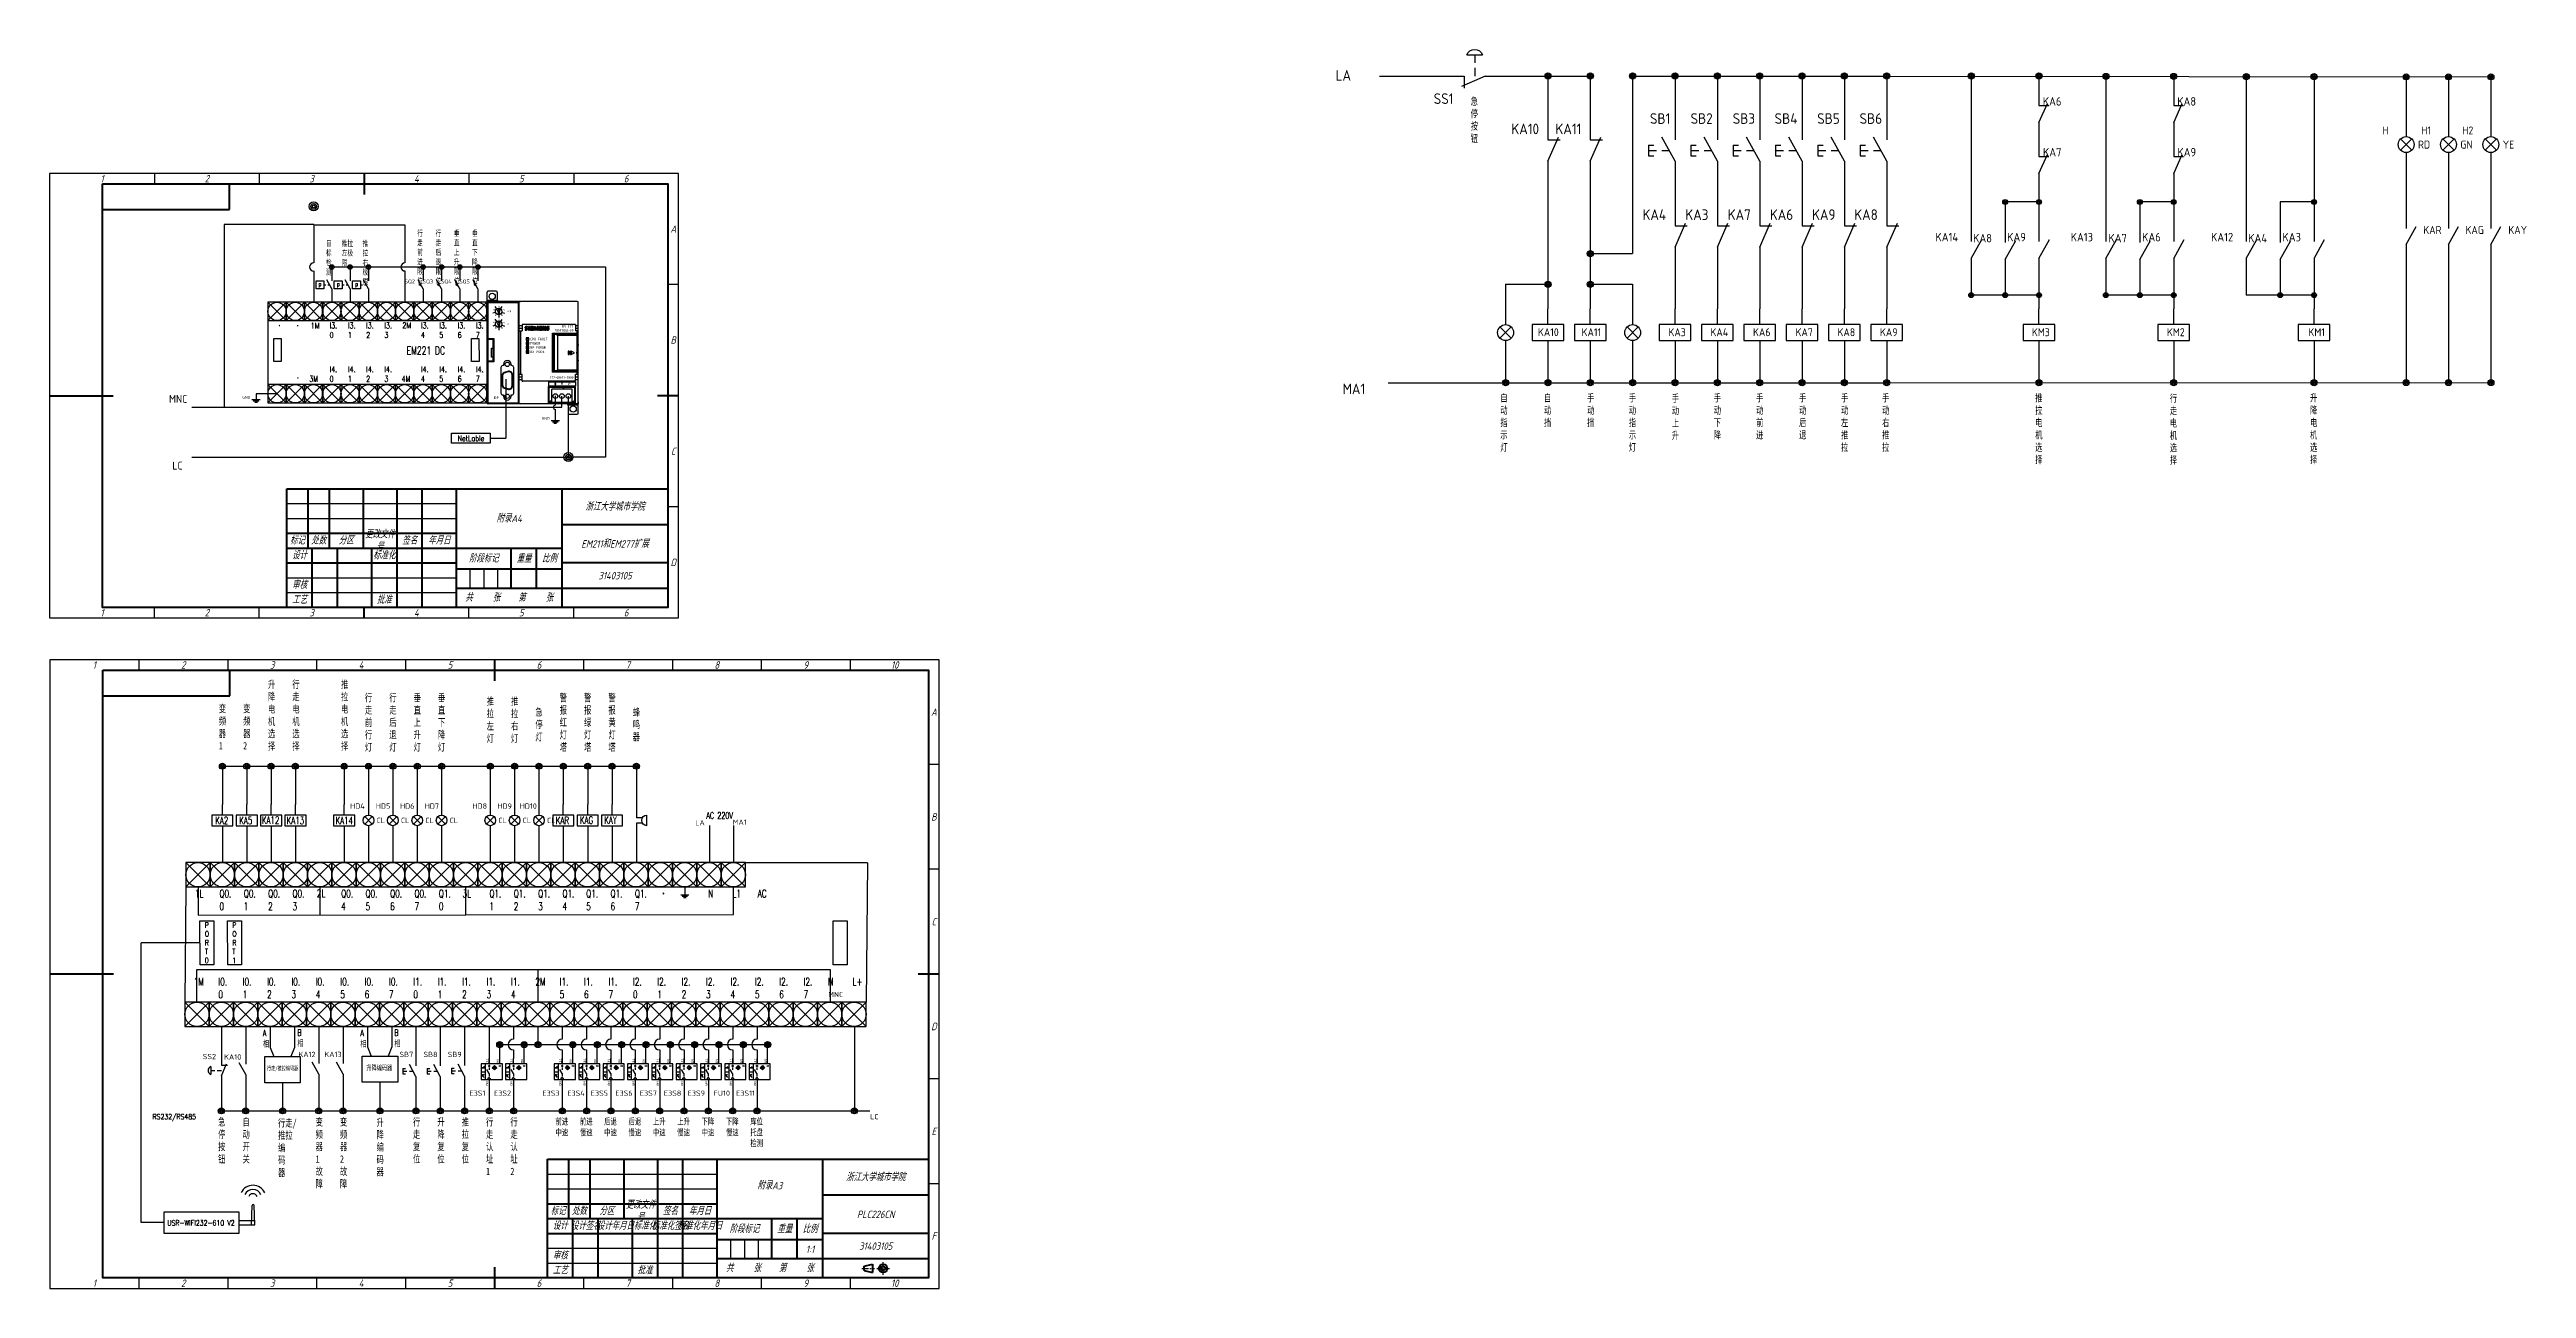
# Model space of a CAD drawing. Header units: millimetres. Extents: x -405 to 4399, y -1432 to 2273.
# Drawn here: x 517 to 1687, y 440 to 1025 of the extents above; entities that cross this region are included whole.
import ezdxf
from ezdxf.enums import TextEntityAlignment as Align

# ---------------------------------------------------------------- set-up
doc = ezdxf.new("R2010")
doc.units = ezdxf.units.MM
doc.linetypes.add('CENTER', pattern=[50.8, 31.75, -6.35, 6.35, -6.35])
doc.layers.get('0').update_dxf_attribs({"lineweight": 25})
for name, color, linetype in [('MISC', 2, 'Continuous'), ('SYMS', 7, 'Continuous'), ('TAGS', 51, 'Continuous'), ('TERMS', 4, 'Continuous'), ('YEL_14_THHN', 2, 'Continuous')]:
    doc.layers.add(name, color=color, linetype=linetype)
for name, color, linetype, lineweight in [('剖面线、重合断面轮廓线、表示平面的对角线、范围线及分界线、断裂处边界线', 4, 'Continuous', 25), ('剖面线、重合断面轮廓线、表示平面的对角线、范围线及分界线、断裂处边界线 @ 1', 4, 'Continuous', 25), ('文字', 254, 'Continuous', 25), ('表格图、流程图中主要表示线', 53, 'Continuous', 50), ('轮廓线', 7, 'Continuous', 50), ('轴、对称中心、分度圆、孔系分布中心', 1, 'CENTER', 25), ('辅助线、网格线、投射线', 215, 'Continuous', 25)]:
    doc.layers.add(name, color=color, linetype=linetype, lineweight=lineweight)
doc.styles.add('GBeitc-35', font='gbeitc.shx', dxfattribs={"height": 3.5, "bigfont": 'gbcbig.shx'})
doc.styles.add('PIN', font='simplex', dxfattribs={"width": 0.75})
doc.styles.get("Standard").update_dxf_attribs({"font": 'simfang.ttf', "width": 0.707107, "height": 3.5})
doc.styles.add('WD_IEC', font='ISOCP2.shx', dxfattribs={"width": 0.9, "height": 4, "bigfont": 'gbcbig.shx'})
doc.styles.add('字母', font='complex.shx', dxfattribs={"width": 0.7})
doc.styles.add('工程字', font='', dxfattribs={"width": 0.7})
doc.styles.get('工程字').set_extended_font_data('FangSong_GB2312')

msp = doc.modelspace()

# ---------------------------------------------------------------- texts
at = {"color": 61, "true_color": 0xdbf566, "style": 'WD_IEC'}
for tag, height, p in [('LA', 5, (1131.5, 1010)), ('MA1', 5, (1138.2, 861.9)), ('MNC', 3.75, (581.9, 857.8)), ('LC', 3.75, (579.7, 826.3)), ('HD4', 2.5, (665.7, 666.1)), ('HD5', 2.5, (677.8, 666.1)), ('HD6', 2.5, (689.2, 666.1)), ('HD7', 2.5, (700.8, 666.1)), ('HD8', 2.5, (723.5, 666.1)), ('HD9', 2.5, (735.2, 666.1)), ('HD10', 2.5, (747, 666.1)), ('LA', 2.5, (826.3, 658.2)), ('MA1', 2.5, (846.1, 658.5)), ('MNC', 2.5, (891.7, 577.1)), ('SS2', 2.5, (595.5, 547.8)), ('KA10', 2.5, (607.4, 547.6)), ('KA12', 2.5, (642.5, 548.8)), ('KA13', 2.5, (654.8, 548.8)), ('SB7', 2.5, (688.6, 548.8)), ('SB8', 2.5, (700.1, 548.8)), ('SB9', 2.5, (711.5, 548.8)), ('E3S1', 2.5, (722.7, 530.5)), ('E3S2', 2.5, (734.8, 530.5)), ('E3S3', 2.5, (757.7, 530.5)), ('E3S4', 2.5, (769.6, 530.5)), ('E3S5', 2.5, (780.6, 530.5)), ('E3S6', 2.5, (792.2, 530.5)), ('E3S7', 2.5, (803.7, 530.5)), ('E3S8', 2.5, (815.2, 530.5)), ('E3S9', 2.5, (826.4, 530.5)), ('FU10', 2.5, (838.2, 530.5)), ('E3S11', 2.5, (850, 530.5)), ('LC', 2.5, (908.4, 519.4))]:
    msp.add_attdef(tag, text='F', height=height, dxfattribs=at).set_placement(p, align=Align.RIGHT)
at = {"layer": '剖面线、重合断面轮廓线、表示平面的对角线、范围线及分界线、断裂处边界线', "attachment_point": 1, "style": '字母'}
for s, width, gutter_width, heights, insert, char_height in [('EM221 DC', 31.416, 0.05, [0], (685.5, 884.4), 3.75), ('KA2', 9.145, 17.5, [0], (595.1, 662.3), 3.5), ('KA5', 9.145, 17.5, [0], (606.4, 662.3), 3.5), ('KA12', 9.145, 17.5, [0], (617.1, 662.4), 3.5), ('KA13', 9.145, 17.5, [0], (628.8, 662.3), 3.5), ('KA14', 9.145, 17.5, [0], (651.9, 662.3), 3.5), ('KAR', 9.145, 17.5, [0], (755.9, 662.3), 3.5), ('KAG', 9.145, 17.5, [0], (767.3, 662.5), 3.5), ('KAY', 9.145, 17.5, [0], (778.8, 662.5), 3.5), ('P\\PO\\PR\\PT\\P0', 2.36, 0.05, [0], (590.2, 612.4), 2.5), ('P\\PO\\PR\\PT\\P1', 2.36, 0.05, [0], (603.2, 612.4), 2.5), ('A{\\fSimSun|b0|i0|c134|p2;相}', 1.677, 17.5, [0], (617.6, 561.6), 3), ('B{\\fSimSun|b0|i0|c134|p2;相}', 1.677, 17.5, [0], (633.9, 561.9), 3), ('A{\\fSimSun|b0|i0|c134|p2;相}', 1.677, 17.5, [0], (663.6, 561.6), 3), ('B{\\fSimSun|b0|i0|c134|p2;相}', 1.677, 17.5, [0], (679.7, 561.8), 3), ('{\\fSimSun|b0|i0|c134|p2;行走/推拉编码器}', 22.684, 17.5, [5.22], (619.5, 544.5), 2), ('{\\fSimSun|b0|i0|c134|p2;升降编码器}', 22.684, 17.5, [5.22], (666.5, 545), 2.5), ('RS232/RS485', 34.211, 0.05, [0], (565.5, 521.9), 2.5), (' USR-WIFI232-610 V2', 34.211, 0.05, [0], (571, 471.7), 2.5)]:
    msp.add_mtext_dynamic_manual_height_columns(s, width=width, gutter_width=gutter_width, heights=heights, dxfattribs=dict(at, insert=insert, char_height=char_height))
at = {"layer": '剖面线、重合断面轮廓线、表示平面的对角线、范围线及分界线、断裂处边界线 @ 1', "attachment_point": 1}
for s, width, insert, char_height, style in [('{\\fSimSun|b0|i0|c134|p2;急停按钮}', 4.513, (1188, 1002), 3.5, '工程字'), ('{\\fSimSun|b0|i0|c134|p2;行走前进限位}', 4.561, (690.5, 939.3), 2.7, '字母'), ('{\\fSimSun|b0|i0|c134|p2;行走后退限位}', 4.561, (699.2, 939.3), 2.7, '字母'), ('{\\fSimSun|b0|i0|c134|p2;垂直上升限位}', 4.561, (707.8, 939.3), 2.7, '字母'), ('{\\fSimSun|b0|i0|c134|p2;垂直下降限位}', 4.561, (716.4, 939.3), 2.7, '字母'), ('{\\fSimSun|b0|i0|c134|p2;目标检测}', 4.561, (647.4, 934.5), 2.7, '字母'), ('{\\fSimSun|b0|i0|c134|p2;推拉\\P左极限}', 5.68, (654.9, 934.5), 2.7, '字母'), ('{\\fSimSun|b0|i0|c134|p2;推拉右极限}', 5.195, (664.7, 934.5), 2.7, '字母'), ('{\\fSimSun|b0|i0|c134|p2;·}', 2.5, (623.9, 895.6), 2.7, '字母'), ('{\\fSimSun|b0|i0|c134|p2;·}', 2.5, (632.5, 895.6), 2.7, '字母'), ('1M', 2.5, (640.2, 895.6), 2.7, '字母'), ('I3. 0', 2.5, (649.1, 895.7), 2.7, '字母'), ('I3. 1', 2.5, (657.8, 895.7), 2.7, '字母'), ('I3. 2', 2.5, (666.4, 895.7), 2.7, '字母'), ('I3. 3', 2.5, (675, 895.7), 2.7, '字母'), ('2M', 2.5, (683.5, 895.8), 2.7, '字母'), ('I3. 4', 2.5, (692.3, 895.7), 2.7, '字母'), ('I3. 5', 2.5, (700.9, 895.7), 2.7, '字母'), ('I3. 6', 2.5, (709.6, 895.7), 2.7, '字母'), ('I3. 7', 2.5, (718.2, 895.7), 2.7, '字母'), ('{\\fSimSun|b0|i0|c134|p2;·}', 2.5, (632.6, 870.9), 2.7, '字母'), ('3M', 2.5, (639.5, 870.5), 2.7, '字母'), ('I4. 0', 2.5, (649.1, 875), 2.7, '字母'), ('I4. 1', 2.5, (657.8, 875), 2.7, '字母'), ('I4. 2', 2.5, (666.4, 875), 2.7, '字母'), ('I4. 3', 2.5, (675, 875), 2.7, '字母'), ('4M', 2.5, (683.1, 870.5), 2.7, '字母'), ('I4. 4', 2.5, (692.3, 875), 2.7, '字母'), ('I4. 5', 2.5, (700.9, 875), 2.7, '字母'), ('I4. 6', 2.5, (709.6, 875), 2.7, '字母'), ('I4. 7', 2.5, (718.2, 875), 2.7, '字母'), ('{\\fSimSun|b0|i0|c134|p2;自动指示灯}', 4.513, (1202, 861.9), 3.5, '工程字'), ('{\\fSimSun|b0|i0|c134|p2;自动\\P挡}', 4.513, (1222.6, 861.9), 3.5, '工程字'), ('{\\fSimSun|b0|i0|c134|p2;手动挡}', 4.513, (1243, 861.9), 3.5, '工程字'), ('{\\fSimSun|b0|i0|c134|p2;手动指示灯}', 4.513, (1262.7, 861.9), 3.5, '工程字'), ('{\\fSimSun|b0|i0|c134|p2;手动上升}', 4.008, (1283, 861.7), 3.5, '工程字'), ('{\\fSimSun|b0|i0|c134|p2;手动下降}', 4.513, (1302.8, 861.9), 3.5, '工程字'), ('{\\fSimSun|b0|i0|c134|p2;手动前进}', 4.513, (1322.8, 861.9), 3.5, '工程字'), ('{\\fSimSun|b0|i0|c134|p2;手动后退}', 4.513, (1343.1, 861.9), 3.5, '工程字'), ('{\\fSimSun|b0|i0|c134|p2;手动\\P左推拉}', 4.513, (1362.9, 861.9), 3.5, '工程字'), ('{\\fSimSun|b0|i0|c134|p2;手动右推拉}', 4.513, (1382.3, 861.9), 3.5, '工程字'), ('{\\fSimSun|b0|i0|c134|p2;推拉电机选择}', 4.513, (1454.6, 861.9), 3.5, '工程字'), ('{\\fSimSun|b0|i0|c134|p2;行走电机选择}', 4.513, (1518.2, 861.7), 3.5, '工程字'), ('{\\fSimSun|b0|i0|c134|p2;升降电机选择}', 4.513, (1584.4, 861.9), 3.5, '工程字'), ('NetLable', 6.436, (709.6, 842.4), 2.7, '字母'), ('{\\fSimSun|b0|i0|c134|p2;升降电机选择}', 3.5, (620, 726.6), 3.5, '工程字'), ('{\\fSimSun|b0|i0|c134|p2;行走电机选择}', 3.5, (631.5, 726.6), 3.5, '工程字'), ('{\\fSimSun|b0|i0|c134|p2;推拉电机选择}', 3.5, (654.5, 726.6), 3.5, '工程字'), ('{\\fSimSun|b0|i0|c134|p2;变频器\\P1}', 4.513, (596.8, 715.1), 3.5, '工程字'), ('{\\fSimSun|b0|i0|c134|p2;变频器\\P2}', 4.513, (608.3, 715.1), 3.5, '工程字'), ('{\\fSimSun|b0|i0|c134|p2;行走\\P前行灯}', 4.513, (665.8, 720.3), 3.5, '工程字'), ('{\\fSimSun|b0|i0|c134|p2;行走后退灯}', 4.513, (677.3, 720.3), 3.5, '工程字'), ('{\\fSimSun|b0|i0|c134|p2;垂直上升灯}', 4.513, (688.8, 720.3), 3.5, '工程字'), ('{\\fSimSun|b0|i0|c134|p2;垂直下降灯}', 4.513, (700.3, 720.3), 3.5, '工程字'), ('{\\fSimSun|b0|i0|c134|p2;推拉左\\P灯}', 4.513, (723.3, 718.6), 3.5, '工程字'), ('{\\fSimSun|b0|i0|c134|p2;推拉右灯}', 4.513, (734.8, 718.6), 3.5, '工程字'), ('{\\fSimSun|b0|i0|c134|p2;急停灯}', 4.513, (746.3, 713.5), 3.5, '工程字'), ('{\\fSimSun|b0|i0|c134|p2;警报红灯塔}', 4.513, (757.8, 720.3), 3.5, '工程字'), ('{\\fSimSun|b0|i0|c134|p2;警报绿灯塔}', 4.513, (769.3, 720.3), 3.5, '工程字'), ('{\\fSimSun|b0|i0|c134|p2;警报黄灯塔}', 4.513, (780.8, 720.3), 3.5, '工程字'), ('{\\fSimSun|b0|i0|c134|p2;蜂鸣器}', 4.513, (792.3, 713.5), 3.5, '工程字'), ('AC 220V', 16.977, (827, 664.4), 3, '字母'), ('1L', 2.5, (585.6, 627.8), 3.6, '字母'), ('Q0. 0', 2.5, (597.1, 627.8), 3.6, '字母'), ('Q0. 1', 2.5, (608.6, 627.8), 3.6, '字母'), ('Q0. 2', 2.5, (620.1, 627.8), 3.6, '字母'), ('Q0. 3', 2.5, (631.6, 627.8), 3.6, '字母'), ('2L', 2.5, (643.1, 628), 3.6, '字母'), ('Q0. 4', 2.5, (654.6, 627.8), 3.6, '字母'), ('Q0. 5', 2.5, (666.1, 627.8), 3.6, '字母'), ('Q0. 6', 2.5, (677.7, 627.8), 3.6, '字母'), ('Q0. 7', 2.5, (689.2, 627.8), 3.6, '字母'), ('Q1.  0', 2.5, (700.7, 627.8), 3.6, '字母'), ('3L', 2.5, (711.9, 627.8), 3.6, '字母'), ('Q1.  1', 2.5, (724.6, 627.8), 3.6, '字母'), ('Q1.  2', 2.5, (736.1, 627.8), 3.6, '字母'), ('Q1.  3', 2.5, (747.6, 627.8), 3.6, '字母'), ('Q1.  4', 2.5, (759.1, 627.8), 3.6, '字母'), ('Q1.  5', 2.5, (770.3, 627.8), 3.6, '字母'), ('Q1.  6', 2.5, (781.8, 627.8), 3.6, '字母'), ('Q1.  7', 2.5, (793.3, 627.8), 3.6, '字母'), ('{\\fSimSun|b0|i0|c134|p2;·}', 2.5, (804.8, 627.8), 3.6, '字母'), ('N', 2.5, (827.9, 627.8), 3.6, '字母'), ('L1', 2.5, (839.4, 627.8), 3.6, '字母'), ('AC', 2.5, (851.3, 627.8), 3.6, '字母'), ('1M', 2.5, (585, 586.2), 3.6, '字母'), ('I0. 0', 2.5, (596.6, 586.2), 3.6, '字母'), ('I0. 1', 2.5, (608.1, 586.2), 3.6, '字母'), ('I0. 2', 2.5, (619.6, 586.2), 3.6, '字母'), ('I0. 3', 2.5, (631.1, 586.2), 3.6, '字母'), ('I0. 4', 2.5, (642.6, 586.2), 3.6, '字母'), ('I0. 5', 2.5, (654.2, 586.2), 3.6, '字母'), ('I0. 6', 2.5, (665.7, 586.2), 3.6, '字母'), ('I0. 7', 2.5, (677.2, 586.2), 3.6, '字母'), ('I1.  0', 2.5, (688.7, 586.2), 3.6, '字母'), ('I1.  1', 2.5, (700.2, 586.2), 3.6, '字母'), ('I1.  2', 2.5, (711.7, 586.2), 3.6, '字母'), ('I1.  3', 2.5, (723.3, 586.2), 3.6, '字母'), ('I1.  4', 2.5, (734.8, 586.2), 3.6, '字母'), ('2M', 2.5, (746.3, 586.2), 3.6, '字母'), ('I1.  5', 2.5, (757.8, 586.2), 3.6, '字母'), ('I1.  6', 2.5, (769.3, 586.2), 3.6, '字母'), ('I1.  7', 2.5, (780.9, 586.2), 3.6, '字母'), ('I2. 0', 2.5, (792.4, 586.2), 3.6, '字母'), ('I2. 1', 2.5, (803.9, 586.2), 3.6, '字母'), ('I2. 2', 2.5, (815.4, 586.2), 3.6, '字母'), ('I2. 3', 2.5, (826.9, 586.2), 3.6, '字母'), ('I2. 4', 2.5, (838.5, 586.2), 3.6, '字母'), ('I2. 5', 2.5, (850, 586.2), 3.6, '字母'), ('I2. 6', 2.5, (861.5, 586.2), 3.6, '字母'), ('I2. 7', 2.5, (873, 586.2), 3.6, '字母'), ('M', 2.5, (884.5, 586.2), 3.6, '字母'), ('L+', 2.5, (896.1, 586.2), 3.6, '字母'), ('{\\fSimSun|b0|i0|c134|p2;急停按钮}', 4.513, (596.5, 519.9), 3.5, '工程字'), ('{\\fSimSun|b0|i0|c134|p2;自动开关}', 4.513, (608, 519.9), 3.5, '工程字'), ('{\\fSimSun|b0|i0|c134|p2;行走/\\P推拉\\P编\\P码\\P器}', 11.034, (624.8, 519.4), 3.5, '工程字'), ('{\\fSimSun|b0|i0|c134|p2;变频器\\P1故障}', 4.513, (642.5, 519.9), 3.5, '工程字'), ('{\\fSimSun|b0|i0|c134|p2;变频器\\P2故障}', 4.513, (654, 519.9), 3.5, '工程字'), ('{\\fSimSun|b0|i0|c134|p2;升降编\\P码\\P器}', 4.008, (671.3, 519.7), 3.5, '工程字'), ('{\\fSimSun|b0|i0|c134|p2;行走复位}', 4.513, (688.5, 519.9), 3.5, '工程字'), ('{\\fSimSun|b0|i0|c134|p2;升降复位}', 4.513, (700, 519.9), 3.5, '工程字'), ('{\\fSimSun|b0|i0|c134|p2;推拉复位}', 4.513, (711.5, 519.9), 3.5, '工程字'), ('{\\fSimSun|b0|i0|c134|p2;行走认址\\P1}', 4.513, (723, 519.9), 3.5, '工程字'), ('{\\fSimSun|b0|i0|c134|p2;行走认址\\P2}', 4.513, (734.5, 519.9), 3.5, '工程字'), ('{\\fSimSun|b0|i0|c134|p2;\\H0.875x;前进中速}', 7.073, (755.8, 519.9), 3.5, '工程字'), ('{\\fSimSun|b0|i0|c134|p2;\\H0.875x;前进慢速}', 7.073, (767.3, 519.9), 3.5, '工程字'), ('{\\fSimSun|b0|i0|c134|p2;\\H0.875x;后退中速}', 7.073, (778.8, 519.9), 3.5, '工程字'), ('{\\fSimSun|b0|i0|c134|p2;\\H0.875x;后退慢速}', 7.073, (790.3, 519.9), 3.5, '工程字'), ('{\\fSimSun|b0|i0|c134|p2;\\H0.875x;上升中速}', 7.073, (801.8, 519.9), 3.5, '工程字'), ('{\\fSimSun|b0|i0|c134|p2;\\H0.875x;上升慢速}', 7.073, (813.3, 519.9), 3.5, '工程字'), ('{\\fSimSun|b0|i0|c134|p2;\\H0.875x;下降中速}', 7.073, (824.8, 519.9), 3.5, '工程字'), ('{\\fSimSun|b0|i0|c134|p2;\\H0.875x;下降慢速}', 7.073, (836.3, 519.9), 3.5, '工程字'), ('{\\fSimSun|b0|i0|c134|p2;\\H0.875x;库位托盘检测}', 7.073, (847.8, 519.9), 3.5, '工程字')]:
    msp.add_mtext_dynamic_manual_height_columns(s, width=width, gutter_width=17.5, heights=[0], dxfattribs=dict(at, insert=insert, char_height=char_height, style=style))
at = {"layer": '文字', "char_height": 3.5, "attachment_point": 5, "style": 'GBeitc-35'}
for s, width, insert in [('标记', 10, (757, 476)), ('设计', 12, (758, 469)), ('处数', 10, (767, 476)), ('分区', 16, (780, 476)), ('更改文件号', 16, (796, 476)), ('标准化', 12, (798, 469)), ('签名', 12, (810, 476)), ('年月日', 16, (824, 476)), ('阶段标记', 26, (845, 467.5)), ('重量', 12, (864, 467.5)), ('比例', 12, (876, 467.5)), ('审核', 12, (758, 455)), ('1:1', 12, (876, 458)), ('工艺', 12, (758, 448)), ('批准', 12, (798, 448)), ('共     张', 25, (844.5, 449)), ('第     张', 25, (869.5, 449))]:
    msp.add_mtext_dynamic_manual_height_columns(s, width=width, gutter_width=17.5, heights=[0], dxfattribs=dict(at, insert=insert))
at = {"layer": '文字', "style": 'GBeitc-35'}
for tag, p in [('浙江大学城市学院', (907, 492)), ('附录A3', (857, 488.1)), ('设计签名', (770, 469)), ('设计年月日', (784, 469)), ('标准化签名', (810, 469)), ('标准化年月日', (824, 469)), ('PLC226CN', (907, 474.5)), ('31403105', (907, 459.5))]:
    msp.add_attdef(tag, text='', height=3.5, dxfattribs=at).set_placement(p, align=Align.MIDDLE_CENTER)

# ---------------------------------------------------------------- blocks, each defined once
blk = doc.blocks.new('A3横向')
at = {"layer": '表格图、流程图中主要表示线'}
for p, q in [((210, 297), (210, 287)), ((85, 280), (85, 292)), ((25, 280), (85, 280)), ((30, 148.5), (0, 148.5)), ((420, 148.5), (410, 148.5)), ((210, 10), (210, 0))]:
    blk.add_line(p, q, dxfattribs=at)
blk.add_lwpolyline([(25, 292), (415, 292), (415, 5), (25, 5)], close=True, dxfattribs=at)
at = {"layer": '辅助线、网格线、投射线'}
for p, q in [((42, 297), (42, 292)), ((84, 297), (84, 292)), ((126, 297), (126, 292)), ((168, 297), (168, 292)), ((252, 297), (252, 292)), ((294, 297), (294, 292)), ((336, 297), (336, 292)), ((378, 297), (378, 292)), ((420, 247.5), (415, 247.5)), ((420, 198), (415, 198)), ((420, 99), (415, 99)), ((420, 49.5), (415, 49.5)), ((42, 5), (42, 0)), ((84, 5), (84, 0)), ((126, 5), (126, 0)), ((168, 5), (168, 0)), ((252, 5), (252, 0)), ((294, 5), (294, 0)), ((336, 5), (336, 0)), ((378, 5), (378, 0))]:
    blk.add_line(p, q, dxfattribs=at)
blk.add_lwpolyline([(0, 0), (420, 0), (420, 297), (0, 297)], close=True, dxfattribs=at)
at = {"layer": '文字', "char_height": 3.5, "attachment_point": 5, "style": 'GBeitc-35'}
for s, width, insert in [('1', 42, (21, 294.5)), ('2', 42, (63, 294.5)), ('3', 42, (105, 294.5)), ('4', 42, (147, 294.5)), ('5', 42, (189, 294.5)), ('6', 42, (231, 294.5)), ('7', 42, (273, 294.5)), ('8', 42, (315, 294.5)), ('9', 42, (357, 294.5)), ('10', 42, (399, 294.5)), ('A', 5, (417.5, 272.25)), ('B', 5, (417.5, 222.75)), ('C', 5, (417.5, 173.25)), ('D', 5, (417.5, 123.75)), ('E', 5, (417.5, 74.25)), ('F', 5, (417.5, 24.75)), ('1', 42, (21, 2.5)), ('2', 42, (63, 2.5)), ('3', 42, (105, 2.5)), ('4', 42, (147, 2.5)), ('5', 42, (189, 2.5)), ('6', 42, (231, 2.5)), ('7', 42, (273, 2.5)), ('8', 42, (315, 2.5)), ('9', 42, (357, 2.5)), ('10', 42, (399, 2.5))]:
    blk.add_mtext_dynamic_manual_height_columns(s, width=width, gutter_width=17.5, heights=[0], dxfattribs=dict(at, insert=insert))
at = {"layer": '文字', "style": 'GBeitc-35'}
blk.add_attdef('产品图号', text='', height=3.5, rotation=180, dxfattribs=at).set_placement((55, 286), align=Align.MIDDLE_CENTER)
blk = doc.blocks.new('WDDOT')
for radius in [0.72, 0.449, 0.223]:
    blk.add_circle((0, 0), radius)
blk = doc.blocks.new('*U126')
at = {"layer": '剖面线、重合断面轮廓线、表示平面的对角线、范围线及分界线、断裂处边界线'}
for p, q in [((-5.7456, 5.7456), (5.7456, -5.7456)), ((5.7456, 5.7456), (-5.7456, -5.7456))]:
    blk.add_line(p, q, dxfattribs=at)
blk.add_lwpolyline([(-5.7456, 5.7456), (-5.7456, -5.7456), (5.7456, -5.7456), (5.7456, 5.7456)], close=True, dxfattribs=at)
blk.add_circle((0, 0), 5.7456, dxfattribs=at)
blk = doc.blocks.new('*U127')
at = {"layer": '剖面线、重合断面轮廓线、表示平面的对角线、范围线及分界线、断裂处边界线', "color": 0, "linetype": 'ByBlock', "lineweight": -2, "transparency": 16777216}
for p in [(0, 0), (11.5, 0), (23, 0), (34.5, 0), (46, 0), (57.5, 0), (68.9, 0), (80.4, 0), (91.9, 0), (103.4, 0), (114.9, 0), (126.4, 0), (137.9, 0), (149.4, 0), (160.9, 0), (172.4, 0), (183.9, 0), (195.4, 0), (206.8, 0), (218.3, 0), (229.8, 0), (241.3, 0), (252.8, 0), (264.3, 0), (275.8, 0), (287.3, 0), (298.8, 0), (310.3, 0)]:
    blk.add_blockref('*U126', p, dxfattribs=at)
blk = doc.blocks.new('*U128')
at = {"layer": '剖面线、重合断面轮廓线、表示平面的对角线、范围线及分界线、断裂处边界线'}
for p, q in [((-5.7456, 5.7456), (5.7456, -5.7456)), ((5.7456, 5.7456), (-5.7456, -5.7456))]:
    blk.add_line(p, q, dxfattribs=at)
blk.add_lwpolyline([(-5.7456, 5.7456), (-5.7456, -5.7456), (5.7456, -5.7456), (5.7456, 5.7456)], close=True, dxfattribs=at)
blk.add_circle((0, 0), 5.7456, dxfattribs=at)
blk = doc.blocks.new('*U129')
at = {"layer": '剖面线、重合断面轮廓线、表示平面的对角线、范围线及分界线、断裂处边界线', "color": 0, "linetype": 'ByBlock', "lineweight": -2, "transparency": 16777216}
for p in [(0, 0), (11.5, 0), (23, 0), (34.5, 0), (46, 0), (57.5, 0), (68.9, 0), (80.4, 0), (91.9, 0), (103.4, 0), (114.9, 0), (126.4, 0), (137.9, 0), (149.4, 0), (160.9, 0), (172.4, 0), (183.9, 0), (195.4, 0), (206.8, 0), (218.3, 0), (229.8, 0), (241.3, 0), (252.8, 0)]:
    blk.add_blockref('*U128', p, dxfattribs=at)
blk = doc.blocks.new('VPB11')
for p, q in [((0, 7.5), (0, 2.5)), ((-6.25, 1.25), (-6.25, -1.25)), ((-6.25, 1.25), (-5, 1.25)), ((-6.25, 0), (-4.38, 0)), ((0, -2.5), (-3.12, 3.12)), ((-3.12, 0), (-1.39, 0)), ((-6.25, -1.25), (-5, -1.25)), ((0, -2.5), (0, -7.5))]:
    blk.add_line(p, q)
at = {"style": 'WD_IEC'}
for tag, p in [('INST', (-8, 10.25)), ('LOC', (-8, 6.75)), ('TAG1', (-1.08, 6.28)), ('DESC2', (-8, -13.85)), ('DESC1', (-8, -10.35)), ('DESC3', (-8, -17.35))]:
    blk.add_attdef(tag, text='', height=2.5, dxfattribs=at).set_placement(p, align=Align.RIGHT)
blk.add_attdef('TERM01', text='', height=2, rotation=90, dxfattribs=at).set_placement((-1, 7.5), align=Align.RIGHT)
at = {"style": 'WD_IEC', "flags": 1}
for tag, p, height in [('X2TERM01', (0, 7.5), 0.32), ('X1LINK', (0, 0), 0.32), ('CONTACT', (0.5, 4.5), 1), ('COMMON', (1.75, 3.25), 1), ('ASSYCODE', (1, -4), 1), ('FAMILY', (1, -5.5), 1), ('X8TERM02', (0, -7.5), 0.32), ('CATDESC', (1, -7), 1)]:
    blk.add_attdef(tag, p, '', height=height, dxfattribs=at)
at = {"style": 'WD_IEC', "flags": 9}
for tag, p in [('MFG', (-8.5, -0.25)), ('CAT', (-8.5, -2.75))]:
    blk.add_attdef(tag, text='', height=1.5, dxfattribs=at).set_placement(p, align=Align.RIGHT)
at = {"style": 'WD_IEC'}
blk.add_attdef('TERM02', (-1, -7.5), '', height=2, rotation=90, dxfattribs=at)
at = {"lineweight": 15, "style": 'WD_IEC'}
blk.add_attdef('XREF', text='', height=2.5, dxfattribs=at).set_placement((-8, -6.35), align=Align.RIGHT)
blk = doc.blocks.new('VLT1C')
for p, q in [((-1.8, -1.8), (1.8, 1.8)), ((1.8, -1.8), (-1.8, 1.8)), ((0, 7.5), (0, 2.5)), ((0, -2.5), (0, -7.5))]:
    blk.add_line(p, q)
blk.add_circle((0, 0), 2.5)
at = {"style": 'WD_IEC'}
for tag, p in [('INST', (-5.5, 10.3)), ('TAG1', (-5.5, 3.3)), ('LOC', (-5.5, 6.8)), ('DESC3', (-5.5, -13.3)), ('DESC2', (-5.5, -9.8)), ('DESC1', (-5.5, -6.3))]:
    blk.add_attdef(tag, text='', height=2.5, dxfattribs=at).set_placement(p, align=Align.RIGHT)
at = {"style": 'WD_IEC', "flags": 9}
for tag, p in [('MFG', (-6, -0.2)), ('CAT', (-6, -2.8))]:
    blk.add_attdef(tag, text='', height=1.5, dxfattribs=at).set_placement(p, align=Align.RIGHT)
at = {"style": 'WD_IEC'}
blk.add_attdef('TERM01', text='', height=2, rotation=90, dxfattribs=at).set_placement((-1, 7.5), align=Align.RIGHT)
blk.add_attdef('TERM02', (-1, -7.5), '', height=2, rotation=90, dxfattribs=at)
at = {"style": 'WD_IEC', "flags": 1}
for tag, p, height in [('X4LINK', (-3, 0), 0.32), ('X2TERM01', (0, 7.5), 0.32), ('X1LINK', (3, 0), 0.32), ('X8TERM02', (0, -7.5), 0.32), ('ASSYCODE', (1, -4), 1), ('FAMILY', (1, -5.5), 1), ('CATDESC', (1, -7), 1)]:
    blk.add_attdef(tag, p, '', height=height, dxfattribs=at)
at = {"lineweight": 13, "style": 'WD_IEC'}
blk.add_attdef('COLOR', text='', height=2.5, dxfattribs=at).set_placement((3.8, 0), align=Align.MIDDLE_LEFT)
at = {"lineweight": 15, "style": 'WD_IEC'}
for tag, p in [('WDTAGALT', (-5.5, -21)), ('XREF', (-5.5, -18))]:
    blk.add_attdef(tag, text='', height=2.5, dxfattribs=at).set_placement(p, align=Align.RIGHT)
blk = doc.blocks.new('VAN1Z')
for p, q in [((-10, -5), (-10, 5)), ((-5.7, 2.5), (0, 2.5)), ((-5.7, -2.5), (0, -2.5))]:
    blk.add_line(p, q)
blk.add_arc((-10, 0), 5, 270, 90)
at = {"style": 'WD_IEC'}
for tag, height, p in [('TAG1', 2.5, (-11.5, 4.5)), ('INST', 2.5, (-11.5, 11.5)), ('LOC', 2.5, (-11.5, 8)), ('TERM02', 2, (0, -1.5)), ('TERM01', 2, (0, 3.5)), ('DESC3', 2.5, (-11.5, -13.8)), ('DESC2', 2.5, (-11.5, -10.3)), ('DESC1', 2.5, (-11.5, -6.8)), ('XREF', 2.5, (-11.5, -18.8))]:
    blk.add_attdef(tag, text='', height=height, dxfattribs=at).set_placement(p, align=Align.RIGHT)
at = {"style": 'WD_IEC', "flags": 9}
for tag, p in [('MFG', (-11, 1)), ('CAT', (-11, -1.5))]:
    blk.add_attdef(tag, text='', height=1.5, dxfattribs=at).set_placement(p, align=Align.RIGHT)
at = {"style": 'WD_IEC', "flags": 1}
for tag, p, height in [('X2TERM01', (0, 2.5), 0.32), ('ASSYCODE', (-4, -4), 1), ('FAMILY', (-4, -5.5), 1), ('CATDESC', (-4, -7), 1), ('X8TERM02', (0, -2.5), 0.32)]:
    blk.add_attdef(tag, p, '', height=height, dxfattribs=at)
blk = doc.blocks.new('VCR1')
for p, q in [((0, 2.5), (0, 7.5)), ((0, -2.5), (0, -7.5))]:
    blk.add_line(p, q)
blk.add_lwpolyline([(-5, 2.5), (-5, -2.5), (5, -2.5), (5, 2.5)], close=True)
at = {"style": 'WD_IEC'}
for tag, p in [('INST', (-5.25, 11.5)), ('LOC', (-5.25, 8)), ('TAG1', (3.44, -1.17)), ('DESC1', (-5.25, -6.85)), ('DESC3', (-5.25, -13.85)), ('DESC2', (-5.25, -10.35))]:
    blk.add_attdef(tag, text='', height=2.5, dxfattribs=at).set_placement(p, align=Align.RIGHT)
at = {"style": 'WD_IEC', "flags": 1}
for tag, p, height in [('X2TERM01', (0, 7.5), 0.32), ('X4LINK', (-5, 0), 0.32), ('X1LINK', (5, 0), 0.32), ('X8TERM02', (0, -7.5), 0.32), ('ASSYCODE', (1, -4), 1), ('FAMILY', (1, -5.5), 1), ('CATDESC', (1, -7), 1)]:
    blk.add_attdef(tag, p, '', height=height, dxfattribs=at)
at = {"style": 'WD_IEC', "flags": 9}
for tag, p in [('MFG', (-6, 1)), ('CAT', (-6, -1.5))]:
    blk.add_attdef(tag, text='', height=1.5, dxfattribs=at).set_placement(p, align=Align.RIGHT)
at = {"style": 'WD_IEC'}
blk.add_attdef('TERM01', text='', height=2, rotation=90, dxfattribs=at).set_placement((-1, 7.5), align=Align.RIGHT)
blk.add_attdef('TERM02', (-1, -7.5), '', height=2, rotation=90, dxfattribs=at)
at = {"lineweight": 9, "style": 'WD_IEC'}
for tag, p in [('NO', (-5.5, -16.5)), ('NC', (-5.5, -20))]:
    blk.add_attdef(tag, text='', height=2.5, dxfattribs=at).set_placement(p, align=Align.TOP_RIGHT)
for tag, p in [('XREFNO', (-4, -16.5)), ('XREFNC', (-4, -20))]:
    blk.add_attdef(tag, text='', height=2.5, dxfattribs=at).set_placement(p, align=Align.TOP_LEFT)
blk = doc.blocks.new('VPB12M')
for p, q in [((-5, 1.875), (-5, -1.875)), ((-5, 0), (-3.125, 0)), ((-1.94444, 0), (0, 0)), ((0, 7.5), (0, 2.5)), ((0, -2.5), (2.5, 3.125)), ((0, 2.5), (2.8678, 2.5)), ((0, -2.5), (0, -7.5))]:
    blk.add_line(p, q)
blk.add_arc((-4.21875, 0), 2.03125, 112.61986495, 247.38013505)
at = {"style": 'WD_IEC'}
for tag, p in [('INST', (-8, 10.25)), ('TAG1', (-8, 3.25)), ('LOC', (-8, 6.75)), ('DESC2', (-8, -13.85)), ('DESC1', (-8, -10.35)), ('DESC3', (-8, -17.35))]:
    blk.add_attdef(tag, text='', height=2.5, dxfattribs=at).set_placement(p, align=Align.RIGHT)
at = {"style": 'WD_IEC', "flags": 9}
for tag, p in [('MFG', (-8.5, -0.25)), ('CAT', (-8.5, -2.75))]:
    blk.add_attdef(tag, text='', height=1.5, dxfattribs=at).set_placement(p, align=Align.RIGHT)
at = {"style": 'WD_IEC'}
blk.add_attdef('TERM01', text='', height=2, rotation=90, dxfattribs=at).set_placement((-1, 7.5), align=Align.RIGHT)
blk.add_attdef('TERM02', (-1, -7.5), '', height=2, rotation=90, dxfattribs=at)
at = {"style": 'WD_IEC', "flags": 1}
for tag, p, height in [('X2TERM01', (0, 7.5), 0.32), ('CONTACT', (0.5, 4.5), 1), ('X1LINK', (1.5, 0), 0.32), ('COMMON', (1.75, 3.25), 1), ('X8TERM02', (0, -7.5), 0.32), ('ASSYCODE', (1, -4), 1), ('FAMILY', (1, -5.5), 1), ('CATDESC', (1, -7), 1)]:
    blk.add_attdef(tag, p, '', height=height, dxfattribs=at)
at = {"lineweight": 15, "style": 'WD_IEC'}
blk.add_attdef('XREF', text='', height=2.5, dxfattribs=at).set_placement((-8, -6.35), align=Align.RIGHT)
blk = doc.blocks.new('VPE11B24')
for p, q in [((2.5, 7.5), (-7.5, 7.5)), ((-7.5, 7.5), (-7.5, -7.5)), ((-6.9, 3.7), (-4.2, 3.7)), ((-6, 4.2), (-5.1, 3.7)), ((-6, 3.3), (-6, 4.2)), ((-5.1, 3.7), (-6, 3.3)), ((-4.9, 4.6), (-5.3, 4.3)), ((-5.1, 3.3), (-5.1, 4.2)), ((-4.6, 4.9), (-5, 4.7)), ((-5, 4.7), (-4.8, 4.5)), ((-4.6, 4.3), (-4.9, 3.9)), ((-4.8, 4.5), (-4.6, 4.9)), ((-4.2, 4.6), (-4.7, 4.4)), ((-4.7, 4.4), (-4.5, 4.2)), ((-4.5, 4.2), (-4.2, 4.6)), ((-3.8, 7.5), (-3.8, -7.5)), ((-0.1, -1.8), (-2.3, 2.1)), ((-1.1, 5.5), (0.9, 5.5)), ((-0.1, 6.5), (-0.1, 4.5)), ((-0.1, 3.9), (-0.1, 1.7)), ((0, 7.5), (0, 12.5)), ((12.5, 7.5), (2.5, 7.5)), ((4.4, 5.3), (4.4, 2.2)), ((5.5, 5.3), (5.5, 2.2)), ((9.1, 5.5), (11.1, 5.5)), ((10, 7.5), (10, 12.5)), ((12.5, -7.5), (12.5, 7.5)), ((-7.5, 0), (-3.8, 0)), ((-7.5, -7.5), (12.5, -7.5)), ((-6.6, -3.4), (-6.9, -3)), ((-6.5, -3.3), (-6.7, -3.5)), ((-6.7, -3.5), (-6.2, -3.7)), ((-6.2, -3), (-6.6, -2.7)), ((-6.2, -3.7), (-6.5, -3.3)), ((-6.1, -2.9), (-6.4, -3.1)), ((-6.4, -3.1), (-5.9, -3.4)), ((-5.9, -3.4), (-6.1, -2.9)), ((-5.9, -3.4), (-4.8, -2.3)), ((-5.9, -2.8), (-5.9, -4.8)), ((-5.7, -2.9), (-5.9, -3.4)), ((-5.9, -3.4), (-5.5, -3.1)), ((-5.9, -4.3), (-4.8, -5.4)), ((-1.6, -6.6), (-0.6, -6.6)), ((-0.6, -6.6), (-0.6, -5.6)), ((-0.6, -5.6), (0.4, -5.6)), ((-0.1, -1.8), (-0.1, -4.5)), ((0, -7.5), (0, -12.5)), ((0.4, -6.6), (0.4, -5.6)), ((0.4, -6.6), (1.4, -6.6))]:
    blk.add_line(p, q)
blk.add_lwpolyline([(5, 5.8), (7.1, 3.7), (5, 1.7), (2.9, 3.7)], close=True)
for points in [[(-5, 4.7), (-4.8, 4.5), (-4.6, 4.9)], [(-4.7, 4.4), (-4.5, 4.2), (-4.2, 4.6)], [(-6.5, -3.3), (-6.7, -3.5), (-6.2, -3.7)], [(-6.1, -2.9), (-6.4, -3.1), (-5.9, -3.4)], [(-5.5, -3.1), (-5.7, -2.9), (-5.9, -3.4)]]:
    blk.add_solid(points)
at = {"style": 'WD_IEC'}
for tag, height, p in [('XREF', 2.5, (-9.2, -1.4)), ('TAG1', 2.5, (-9.2, 3.2)), ('INST', 2.7, (-9.2, 12)), ('LOC', 2.7, (-9.2, 8)), ('DESC3', 2.7, (-9.2, -13.2)), ('DESC2', 2.7, (-9.2, -9.2)), ('DESC1', 2.7, (-9.2, -5.2))]:
    blk.add_attdef(tag, text='', height=height, dxfattribs=at).set_placement(p, align=Align.RIGHT)
at = {"style": 'WD_IEC', "flags": 1}
for tag, p, height in [('X4LINK', (-7.5, 0), 0.32), ('X2TERM01', (0, 12.5), 0.32), ('X2TERM02', (10, 12.5), 0.32), ('X1LINK', (12.5, 0), 0.32), ('MFG', (13.3, 6.1), 1.5), ('CAT', (13.3, 3.6), 1.5), ('X8TERM03', (0, -12.5), 0.32), ('ASSYCODE', (13.5, -4.6), 1), ('FAMILY', (13.5, -6.1), 1), ('CATDESC', (13.5, -7.6), 1)]:
    blk.add_attdef(tag, p, '', height=height, dxfattribs=at)
at = {"style": 'WD_IEC'}
for tag, p in [('TERM01', (-1, 12.2)), ('TERM02', (9, 12.2))]:
    blk.add_attdef(tag, text='', height=2, rotation=90, dxfattribs=at).set_placement(p, align=Align.RIGHT)
blk.add_attdef('TERM03', (-1, -13), '', height=2, rotation=90, dxfattribs=at)
blk = doc.blocks.new('VSW11')
for p, q in [((0, -2.5), (-3.125, 3.125)), ((0, 7.5), (0, 2.5)), ((0, -2.5), (0, -7.5))]:
    blk.add_line(p, q)
at = {"style": 'WD_IEC'}
for tag, p in [('TAG1', (-5.25, 0.75)), ('INST', (-5.25, 7.75)), ('LOC', (-5.25, 4.25)), ('DESC1', (-5.25, -12.85)), ('DESC3', (-5.25, -19.85)), ('DESC2', (-5.25, -16.35))]:
    blk.add_attdef(tag, text='', height=2.5, dxfattribs=at).set_placement(p, align=Align.RIGHT)
blk.add_attdef('TERM01', text='', height=2, rotation=90, dxfattribs=at).set_placement((-1, 7.5), align=Align.RIGHT)
blk.add_attdef('TERM02', (-1, -7.5), '', height=2, rotation=90, dxfattribs=at)
at = {"style": 'WD_IEC', "flags": 1}
for tag, p, height in [('X1LINK', (-0.5, 0), 0.32), ('X2TERM01', (0, 7.5), 0.32), ('CONTACT', (0.5, 4.5), 1), ('COMMON', (1.75, 3.25), 1), ('X8TERM02', (0, -7.5), 0.32), ('ASSYCODE', (1, -4), 1), ('FAMILY', (1, -5.5), 1), ('CATDESC', (1, -7), 1)]:
    blk.add_attdef(tag, p, '', height=height, dxfattribs=at)
at = {"lineweight": 15, "style": 'WD_IEC'}
for tag, p in [('XREF', (-5.25, -8.85)), ('WDTAGALT', (-5, -23.5))]:
    blk.add_attdef(tag, text='', height=2.5, dxfattribs=at).set_placement(p, align=Align.RIGHT)
at = {"style": 'WD_IEC', "flags": 9}
for tag, p in [('MFG', (-5.75, -2.75)), ('CAT', (-5.75, -5.25))]:
    blk.add_attdef(tag, text='', height=1.5, dxfattribs=at).set_placement(p, align=Align.RIGHT)
blk = doc.blocks.new('*U143')
at = {"layer": 'YEL_14_THHN'}
blk.add_line((0, -3.3), (0, 3.3), dxfattribs=at)
blk = doc.blocks.new('*U144')
at = {"layer": '剖面线、重合断面轮廓线、表示平面的对角线、范围线及分界线、断裂处边界线', "color": 0, "linetype": 'ByBlock', "lineweight": -2, "transparency": 16777216}
for p in [(-11.5, 0), (0, 0)]:
    blk.add_blockref('*U143', p, dxfattribs=at)
blk = doc.blocks.new('A4横向')
at = {"layer": '表格图、流程图中主要表示线'}
for p, q in [((85, 193), (85, 205)), ((148.5, 210), (148.5, 200)), ((25, 193), (85, 193)), ((0, 105), (30, 105)), ((297, 105), (287, 105)), ((148.5, 0), (148.5, 5))]:
    blk.add_line(p, q, dxfattribs=at)
blk.add_lwpolyline([(25, 205), (292, 205), (292, 5), (25, 5)], close=True, dxfattribs=at)
at = {"layer": '辅助线、网格线、投射线'}
for p, q in [((49.5, 210), (49.5, 205)), ((99, 210), (99, 205)), ((198, 210), (198, 205)), ((247.5, 210), (247.5, 205)), ((297, 157.5), (292, 157.5)), ((297, 52.5), (292, 52.5)), ((49.5, 0), (49.5, 5)), ((99, 0), (99, 5)), ((198, 0), (198, 5)), ((247.5, 0), (247.5, 5))]:
    blk.add_line(p, q, dxfattribs=at)
blk.add_lwpolyline([(0, 0), (297, 0), (297, 210), (0, 210)], close=True, dxfattribs=at)
at = {"layer": '文字', "char_height": 3.5, "attachment_point": 5, "style": 'GBeitc-35'}
for s, width, insert in [('1', 5.5423, (24.75, 207.5)), ('2', 5.5423, (74.25, 207.5)), ('3', 5.5423, (123.75, 207.5)), ('4', 5.5423, (173.25, 207.5)), ('5', 5.5423, (222.75, 207.5)), ('6', 5.5423, (272.25, 207.5)), ('A', 3.5, (294.5, 183.75)), ('B', 3.5, (294.5, 131.25)), ('C', 3.5, (294.5, 78.75)), ('D', 3.5, (294.5, 26.25)), ('1', 6.2802, (24.75, 2.5)), ('2', 6.2802, (74.25, 2.5)), ('3', 6.2802, (123.75, 2.5)), ('4', 6.2802, (173.25, 2.5)), ('5', 6.2802, (222.75, 2.5)), ('6', 6.2802, (272.25, 2.5))]:
    blk.add_mtext_dynamic_manual_height_columns(s, width=width, gutter_width=17.5, heights=[0], dxfattribs=dict(at, insert=insert))
at = {"layer": '文字', "style": 'GBeitc-35'}
blk.add_attdef('产品图号', text='', height=3.5, rotation=180, dxfattribs=at).set_placement((55, 199), align=Align.MIDDLE_CENTER)
blk = doc.blocks.new('标题栏')
at = {"layer": '表格图、流程图中主要表示线'}
for p, q in [((-180, 0), (-180, 56)), ((-180, 56), (0, 56)), ((-170, 56), (-170, 28)), ((-160, 56), (-160, 28)), ((-144, 56), (-144, 28)), ((-128, 56), (-128, 0)), ((-116, 0), (-116, 56)), ((-100, 56), (-100, 0)), ((-50, 0), (-50, 56)), ((0, 39), (-50, 39)), ((-180, 35), (-100, 35)), ((-180, 28), (-50, 28)), ((-168, 0), (-168, 28)), ((-156, 0), (-156, 28)), ((-140, 28), (-140, 0)), ((-74, 9), (-74, 28)), ((-62, 9), (-62, 28)), ((-180, 21), (-100, 21)), ((-50, 18), (-100, 18)), ((0, 21), (-50, 21)), ((0, 9), (-100, 9))]:
    blk.add_line(p, q, dxfattribs=at)
at = {"layer": '辅助线、网格线、投射线'}
for p, q in [((-180, 49), (-100, 49)), ((-180, 42), (-100, 42)), ((-180, 14), (-100, 14)), ((-93.5, 18), (-93.5, 9)), ((-87, 18), (-87, 9)), ((-80.5, 18), (-80.5, 9)), ((-180, 7), (-100, 7))]:
    blk.add_line(p, q, dxfattribs=at)
at = {"layer": '文字', "char_height": 3.5, "attachment_point": 5, "style": 'GBeitc-35'}
for s, width, insert in [('标记', 10, (-175, 31.5)), ('设计', 12, (-174, 24.5)), ('处数', 10, (-165, 31.5)), ('分区', 16, (-152, 31.5)), ('更改文件号', 16, (-136, 31.5)), ('标准化', 12, (-134, 24.5)), ('签名', 12, (-122, 31.5)), ('年月日', 16, (-108, 31.5)), ('阶段标记', 26, (-87, 23)), ('重量', 12, (-68, 23)), ('比例', 12, (-56, 23)), ('审核', 12, (-174, 10.5)), ('工艺', 12, (-174, 3.5)), ('批准', 12, (-134, 3.5)), ('共     张', 25, (-87.5, 4.5)), ('第     张', 25, (-62.5, 4.5))]:
    blk.add_mtext_dynamic_manual_height_columns(s, width=width, gutter_width=17.5, heights=[0], dxfattribs=dict(at, insert=insert))
at = {"layer": '文字', "style": 'GBeitc-35'}
for tag, p in [('单位名称', (-25, 47.5)), ('材料标记', (-75, 42)), ('设计签名', (-162, 24.5)), ('设计年月日', (-148, 24.5)), ('标准化签名', (-122, 24.5)), ('标准化年月日', (-108, 24.5)), ('图样名称', (-25, 30)), ('图样代号', (-25, 15)), ('共几', (-87.5, 4.5)), ('第几', (-62.5, 4.5))]:
    blk.add_attdef(tag, text='', height=3.5, dxfattribs=at).set_placement(p, align=Align.MIDDLE_CENTER)
blk = doc.blocks.new('*U146')
at = {"layer": '剖面线、重合断面轮廓线、表示平面的对角线、范围线及分界线、断裂处边界线'}
for p, q in [((-4.3092, 4.3092), (4.3092, -4.3092)), ((4.3092, 4.3092), (-4.3092, -4.3092))]:
    blk.add_line(p, q, dxfattribs=at)
blk.add_lwpolyline([(-4.3092, 4.3092), (-4.3092, -4.3092), (4.3092, -4.3092), (4.3092, 4.3092)], close=True, dxfattribs=at)
blk.add_circle((0, 0), 4.3092, dxfattribs=at)
blk = doc.blocks.new('*U147')
at = {"layer": '剖面线、重合断面轮廓线、表示平面的对角线、范围线及分界线、断裂处边界线', "color": 0, "linetype": 'ByBlock', "lineweight": -2, "transparency": 16777216}
for p in [(0, 0), (8.6, 0), (17.2, 0), (25.9, 0), (34.5, 0), (43.1, 0), (51.7, 0), (60.3, 0), (68.9, 0), (77.6, 0), (86.2, 0), (94.8, 0)]:
    blk.add_blockref('*U146', p, dxfattribs=at)
blk = doc.blocks.new('*U148')
at = {"layer": '剖面线、重合断面轮廓线、表示平面的对角线、范围线及分界线、断裂处边界线'}
for p, q in [((-4.3092, 4.3092), (4.3092, -4.3092)), ((4.3092, 4.3092), (-4.3092, -4.3092))]:
    blk.add_line(p, q, dxfattribs=at)
blk.add_lwpolyline([(-4.3092, 4.3092), (-4.3092, -4.3092), (4.3092, -4.3092), (4.3092, 4.3092)], close=True, dxfattribs=at)
blk.add_circle((0, 0), 4.3092, dxfattribs=at)
blk = doc.blocks.new('*U149')
at = {"layer": '剖面线、重合断面轮廓线、表示平面的对角线、范围线及分界线、断裂处边界线', "color": 0, "linetype": 'ByBlock', "lineweight": -2, "transparency": 16777216}
for p in [(0, 0), (8.6, 0), (17.2, 0), (25.9, 0), (34.5, 0), (43.1, 0), (51.7, 0), (60.3, 0), (68.9, 0), (77.6, 0), (86.2, 0), (94.8, 0)]:
    blk.add_blockref('*U148', p, dxfattribs=at)
blk = doc.blocks.new('227')
at = {"color": 7}
for p, q in [((705.2, 389.3), (705.2, 459)), ((705.2, 452.6), (705.3, 452.6)), ((705.2, 452.6), (705.2, 452.6)), ((705.3, 452.6), (705.5, 452.6)), ((705.5, 452.6), (705.6, 452.6)), ((705.6, 452.6), (725.5, 452.6)), ((711, 459.7), (705.8, 459.7)), ((705.8, 453.9), (705.8, 453.2)), ((711.7, 453.9), (705.8, 453.9)), ((705.8, 453.2), (705.8, 453.2)), ((705.8, 453.1), (705.8, 453.2)), ((762, 453.2), (705.8, 453.2)), ((705.8, 452.9), (705.8, 453.1)), ((705.8, 452.8), (705.8, 452.9)), ((705.8, 452.6), (705.8, 452.8)), ((705.8, 430.1), (705.8, 452.6)), ((711.7, 453.9), (711.7, 459)), ((724.9, 453.2), (724.9, 453.2)), ((724.9, 453.1), (724.9, 453.2)), ((724.9, 452.9), (724.9, 453.1)), ((724.9, 452.8), (724.9, 452.9)), ((724.9, 452.6), (724.9, 452.8)), ((724.9, 389.3), (724.9, 452.6)), ((725.5, 389.3), (725.5, 452.6)), ((762.6, 382.9), (762.6, 452.6)), ((710.4, 446.3), (708.9, 445.8)), ((710.5, 438.2), (708.9, 437.7)), ((711.2, 448.7), (710.3, 450)), ((711.3, 440.6), (710.3, 442)), ((712.5, 448.5), (711.6, 447.3)), ((711.6, 447.3), (712.1, 447.3)), ((712.5, 440.5), (711.6, 439.2)), ((711.6, 439.2), (712.1, 439.2)), ((712.1, 447.3), (712.1, 445.3)), ((712.1, 445.3), (713, 445.3)), ((712.1, 439.2), (712.1, 437.2)), ((712.1, 437.2), (713, 437.2)), ((713.5, 447.3), (712.5, 448.5)), ((712.5, 444.8), (712.5, 443.2)), ((713.5, 439.2), (712.5, 440.5)), ((712.5, 436.7), (712.5, 435.1)), ((713, 445.3), (713, 447.3)), ((713, 447.3), (713.5, 447.3)), ((713, 437.2), (713, 439.2)), ((713, 439.2), (713.5, 439.2)), ((713.8, 448.7), (714.7, 450)), ((713.8, 440.6), (714.7, 441.9)), ((714.6, 446.3), (716.1, 445.8)), ((714.6, 438.2), (716.1, 437.7)), ((725.5, 438), (727.3, 438)), ((727.3, 438.8), (727.3, 434.7)), ((727.3, 438.8), (727.3, 438.8)), ((727.3, 438.8), (727.5, 438.8)), ((760.8, 438.8), (727.3, 438.8)), ((760.8, 438.8), (727.3, 438.8)), ((727.3, 438.8), (727.5, 438.8)), ((727.6, 438.8), (727.5, 438.8)), ((727.5, 438.8), (727.6, 438.8)), ((727.7, 438.8), (727.6, 438.8)), ((727.6, 438.8), (727.7, 438.8)), ((727.7, 438.8), (727.7, 438.8)), ((727.7, 438.8), (727.7, 438.8)), ((729.1, 437), (729, 436.8)), ((729, 436.9), (729.6, 436.9)), ((729, 436.8), (729, 436.7)), ((729, 436.8), (729.7, 436.8)), ((729, 436.8), (729.7, 436.8)), ((729, 436.7), (729.8, 436.7)), ((729.2, 437.2), (729.1, 437)), ((729.1, 437.1), (729.9, 437.1)), ((729.1, 437), (729.7, 437)), ((729.1, 436.9), (729.6, 436.9)), ((729.4, 437.3), (729.2, 437.2)), ((729.2, 437.2), (730.6, 437.2)), ((729.2, 437.1), (730.6, 437.1)), ((729.3, 437.3), (730.6, 437.3)), ((729.3, 437.2), (730.6, 437.2)), ((729.5, 437.4), (729.4, 437.3)), ((729.4, 437.3), (730.6, 437.3)), ((729.6, 437.4), (729.5, 437.4)), ((729.5, 437.4), (730.5, 437.4)), ((729.9, 437.5), (729.6, 437.4)), ((729.6, 436.9), (729.7, 437)), ((729.6, 436.8), (729.6, 436.9)), ((729.8, 436.7), (729.6, 436.8)), ((729.7, 437), (729.8, 437)), ((729.8, 437.5), (730.2, 437.5)), ((729.8, 437), (729.9, 437.1)), ((729.8, 436.7), (730.4, 436.3)), ((730.1, 437.5), (729.9, 437.5)), ((729.9, 437.1), (730.1, 437.1)), ((730.4, 437.4), (730.1, 437.5)), ((730.1, 437.1), (730.2, 437)), ((730.1, 437.1), (730.6, 437.1)), ((730.2, 437), (730.4, 437)), ((730.6, 437.4), (730.4, 437.4)), ((730.4, 437), (730.5, 437)), ((730.4, 437), (730.6, 437)), ((730.5, 437), (730.6, 437)), ((730.6, 437), (730.6, 437.4)), ((731.2, 437.5), (731.2, 435.2)), ((731.2, 437.5), (731.8, 437.5)), ((731.8, 437.5), (731.2, 437.5)), ((731.2, 437.4), (731.8, 437.4)), ((731.2, 437.3), (731.8, 437.3)), ((731.2, 437.3), (731.8, 437.3)), ((731.2, 437.2), (731.8, 437.2)), ((731.2, 437.2), (731.8, 437.2)), ((731.2, 437.1), (731.8, 437.1)), ((731.2, 437.1), (731.8, 437.1)), ((731.2, 437), (731.8, 437)), ((731.2, 436.9), (731.8, 436.9)), ((731.2, 436.9), (731.8, 436.9)), ((731.2, 436.8), (731.8, 436.8)), ((731.2, 436.8), (731.8, 436.8)), ((731.2, 436.7), (731.8, 436.7)), ((731.8, 437.5), (731.8, 435.2)), ((732.5, 437.5), (732.5, 435.2)), ((732.5, 437.5), (734.2, 437.5)), ((734.2, 437.5), (732.5, 437.5)), ((732.5, 437.4), (734.2, 437.4)), ((732.5, 437.3), (734.2, 437.3)), ((732.5, 437.3), (734.2, 437.3)), ((732.5, 437.2), (734.2, 437.2)), ((732.5, 437.2), (734.2, 437.2)), ((732.5, 437.1), (734.2, 437.1)), ((732.5, 437.1), (734.2, 437.1)), ((732.5, 437), (733.2, 437)), ((732.5, 436.9), (733.2, 436.9)), ((732.5, 436.9), (733.2, 436.9)), ((732.5, 436.8), (733.2, 436.8)), ((732.5, 436.8), (733.2, 436.8)), ((732.5, 436.7), (733.2, 436.7)), ((733.2, 437), (733.2, 436.5)), ((734.2, 437), (733.2, 437)), ((734.2, 437.5), (734.2, 437)), ((734.7, 437.5), (734.7, 435.2)), ((734.7, 437.5), (735.4, 437.5)), ((734.7, 437.5), (735.4, 437.5)), ((734.7, 437.4), (735.4, 437.4)), ((734.7, 437.3), (735.5, 437.3)), ((734.7, 437.3), (735.5, 437.3)), ((734.7, 437.2), (735.5, 437.2)), ((734.7, 437.2), (735.5, 437.2)), ((734.7, 437.1), (735.6, 437.1)), ((734.7, 437.1), (735.6, 437.1)), ((734.7, 437), (735.6, 437)), ((734.7, 436.9), (735.7, 436.9)), ((734.7, 436.9), (735.6, 436.9)), ((734.7, 436.8), (735.7, 436.8)), ((734.7, 436.8), (735.7, 436.8)), ((734.7, 436.7), (735.7, 436.7)), ((736.1, 435.9), (735.4, 437.5)), ((736.8, 437.5), (736.1, 435.9)), ((736.5, 436.8), (737.6, 436.8)), ((736.5, 436.8), (737.6, 436.8)), ((736.5, 436.7), (737.6, 436.7)), ((736.6, 437.1), (737.6, 437.1)), ((736.6, 437), (737.6, 437)), ((736.6, 436.9), (737.6, 436.9)), ((736.6, 436.9), (737.6, 436.9)), ((736.7, 437.3), (737.6, 437.3)), ((736.7, 437.2), (737.6, 437.2)), ((736.7, 437.2), (737.6, 437.2)), ((736.7, 437.1), (737.6, 437.1)), ((736.8, 437.5), (737.6, 437.5)), ((737.6, 437.5), (736.8, 437.5)), ((736.8, 437.4), (737.6, 437.4)), ((736.8, 437.3), (737.6, 437.3)), ((737.6, 437.5), (737.6, 435.2)), ((738.1, 437.5), (738.1, 435.2)), ((738.1, 437.5), (739.8, 437.5)), ((739.8, 437.5), (738.1, 437.5)), ((738.1, 437.4), (739.8, 437.4)), ((738.1, 437.3), (739.8, 437.3)), ((738.1, 437.3), (739.8, 437.3)), ((738.1, 437.2), (739.8, 437.2)), ((738.1, 437.2), (739.8, 437.2)), ((738.1, 437.1), (739.8, 437.1)), ((738.1, 437.1), (739.8, 437.1)), ((738.1, 437), (738.8, 437)), ((738.1, 436.9), (738.8, 436.9)), ((738.1, 436.9), (738.8, 436.9)), ((738.1, 436.8), (738.8, 436.8)), ((738.1, 436.8), (738.8, 436.8)), ((738.1, 436.7), (738.8, 436.7)), ((738.8, 437), (738.8, 436.5)), ((739.8, 437), (738.8, 437)), ((739.8, 437.5), (739.8, 437)), ((740.4, 437.5), (740.4, 435.2)), ((740.4, 437.5), (741.1, 437.5)), ((741.1, 437.5), (740.4, 437.5)), ((740.4, 437.4), (741.1, 437.4)), ((740.4, 437.3), (741.1, 437.3)), ((740.4, 437.3), (741.1, 437.3)), ((740.4, 437.2), (741.2, 437.2)), ((740.4, 437.2), (741.2, 437.2)), ((740.4, 437.1), (741.2, 437.1)), ((740.4, 437.1), (741.2, 437.1)), ((740.4, 437), (741.3, 437)), ((740.4, 436.9), (741.3, 436.9)), ((740.4, 436.9), (741.3, 436.9)), ((740.4, 436.8), (741.4, 436.8)), ((740.4, 436.8), (741.3, 436.8)), ((740.4, 436.7), (741.4, 436.7)), ((741.7, 435.9), (741.1, 437.5)), ((741.7, 437.5), (741.7, 435.9)), ((741.7, 437.5), (742.2, 437.5)), ((742.2, 437.5), (741.7, 437.5)), ((741.7, 437.4), (742.2, 437.4)), ((741.7, 437.3), (742.2, 437.3)), ((741.7, 437.3), (742.2, 437.3)), ((741.7, 437.2), (742.2, 437.2)), ((741.7, 437.2), (742.2, 437.2)), ((741.7, 437.1), (742.2, 437.1)), ((741.7, 437.1), (742.2, 437.1)), ((741.7, 437), (742.2, 437)), ((741.7, 436.9), (742.2, 436.9)), ((741.7, 436.9), (742.2, 436.9)), ((741.7, 436.8), (742.2, 436.8)), ((741.7, 436.8), (742.2, 436.8)), ((741.7, 436.7), (742.2, 436.7)), ((742.2, 437.5), (742.2, 435.2)), ((742.8, 437.2), (742.7, 437)), ((742.7, 437), (742.7, 436.8)), ((742.7, 437), (743.3, 437)), ((742.7, 436.9), (743.3, 436.9)), ((742.7, 436.9), (743.3, 436.9)), ((742.7, 436.8), (742.7, 436.7)), ((742.7, 436.8), (743.4, 436.8)), ((742.7, 436.8), (743.3, 436.8)), ((742.7, 436.7), (743.4, 436.7)), ((743, 437.3), (742.8, 437.2)), ((742.8, 437.2), (744.2, 437.2)), ((742.8, 437.1), (743.5, 437.1)), ((742.8, 437.1), (744.2, 437.1)), ((742.9, 437.2), (744.2, 437.2)), ((743.1, 437.4), (743, 437.3)), ((743, 437.3), (744.2, 437.3)), ((743.3, 437.4), (743.1, 437.4)), ((743.1, 437.3), (744.2, 437.3)), ((743.2, 437.4), (744.1, 437.4)), ((743.6, 437.5), (743.3, 437.4)), ((743.3, 436.9), (743.3, 437)), ((743.3, 437), (743.4, 437)), ((743.3, 436.8), (743.3, 436.9)), ((743.4, 436.7), (743.3, 436.8)), ((743.4, 437), (743.6, 437.1)), ((743.4, 436.7), (744, 436.3)), ((743.5, 437.5), (743.8, 437.5)), ((743.7, 437.5), (743.6, 437.5)), ((743.6, 437.1), (743.7, 437.1)), ((744, 437.4), (743.7, 437.5)), ((743.7, 437.1), (743.9, 437)), ((743.8, 437.1), (744.2, 437.1)), ((743.9, 437), (744, 437)), ((744.2, 437.4), (744, 437.4)), ((744, 437), (744.2, 437)), ((744.1, 437), (744.2, 437)), ((744.2, 437), (744.2, 437.4)), ((744.2, 437), (744.2, 437)), ((760.5, 438.8), (760.4, 438.8)), ((760.4, 438.8), (760.5, 438.8)), ((760.5, 438.8), (760.5, 438.8)), ((760.5, 438.8), (760.7, 438.8)), ((760.7, 438.8), (760.5, 438.8)), ((760.5, 438.8), (760.5, 438.8)), ((760.8, 438.8), (760.7, 438.8)), ((760.8, 438.8), (760.7, 438.8)), ((760.8, 438.8), (760.8, 434.7)), ((760.8, 438.8), (760.8, 438.8)), ((760.8, 438), (762.6, 438)), ((705.5, 430.1), (705.8, 430.1)), ((705.8, 430.1), (705.8, 429.9)), ((705.8, 430.1), (709.5, 429.9)), ((705.8, 429.9), (705.8, 429.8)), ((705.8, 429.8), (705.8, 429.6)), ((705.8, 429.6), (705.8, 429.5)), ((705.8, 415.6), (705.8, 429.5)), ((705.8, 429.5), (705.8, 429.5)), ((705.8, 429.5), (708.8, 429.3)), ((708, 418.1), (708, 423.8)), ((708, 423.8), (708.8, 423.8)), ((708.8, 429.3), (708.9, 429.3)), ((708.8, 429.3), (708.8, 415.8)), ((708.9, 429.4), (709.1, 429.5)), ((708.9, 429.3), (708.9, 429.4)), ((709.1, 429.5), (709.2, 429.6)), ((709.2, 429.6), (709.3, 429.8)), ((709.3, 429.8), (709.5, 429.9)), ((709.5, 429.9), (709.5, 415.2)), ((725.5, 436.3), (727.3, 436.3)), ((725.5, 434.7), (727.3, 434.7)), ((726.2, 434.7), (726.2, 407.2)), ((729, 436.7), (729.1, 436.5)), ((729, 436.7), (729.9, 436.7)), ((729.1, 436.6), (729.9, 436.6)), ((729.1, 436.5), (729.2, 436.4)), ((729.1, 436.5), (730.1, 436.5)), ((729.1, 436.5), (730, 436.5)), ((729.1, 435.7), (729.1, 435.3)), ((729.1, 435.7), (729.1, 435.7)), ((729.3, 435.6), (729.1, 435.7)), ((729.1, 435.6), (730.5, 435.6)), ((729.1, 435.6), (729.3, 435.6)), ((729.1, 435.5), (730.5, 435.5)), ((729.1, 435.5), (730.5, 435.5)), ((729.1, 435.4), (730.4, 435.4)), ((729.1, 435.3), (729.3, 435.2)), ((729.1, 435.3), (730.2, 435.3)), ((729.1, 435.3), (730.3, 435.3)), ((729.2, 436.4), (729.3, 436.3)), ((729.2, 436.4), (730.3, 436.4)), ((729.2, 436.4), (730.2, 436.4)), ((729.2, 435.2), (730.1, 435.2)), ((729.9, 435.9), (729.3, 436.3)), ((729.3, 436.3), (730.4, 436.3)), ((729.4, 435.6), (729.3, 435.6)), ((729.3, 435.2), (729.6, 435.2)), ((729.4, 436.3), (730.4, 436.3)), ((729.6, 435.6), (729.4, 435.6)), ((729.5, 436.2), (730.5, 436.2)), ((729.5, 436.1), (730.5, 436.1)), ((729.5, 435.2), (729.8, 435.2)), ((729.6, 436.1), (730.6, 436.1)), ((729.6, 435.2), (729.7, 435.2)), ((729.7, 436), (730.6, 436)), ((729.9, 435.6), (729.7, 435.6)), ((729.7, 435.2), (730, 435.2)), ((729.8, 436), (730.6, 436)), ((729.8, 430.3), (729.8, 428.7)), ((731.4, 430.3), (729.8, 430.3)), ((729.8, 428.7), (731.4, 428.7)), ((729.8, 427.6), (729.8, 426)), ((731.4, 427.6), (729.8, 427.6)), ((729.8, 426), (731.4, 426)), ((729.8, 425), (729.8, 423.4)), ((731.4, 425), (729.8, 425)), ((729.8, 423.4), (731.4, 423.4)), ((729.8, 422.3), (729.8, 420.7)), ((731.4, 422.3), (729.8, 422.3)), ((729.9, 435.9), (730, 435.8)), ((729.9, 435.9), (730.6, 435.9)), ((729.9, 435.9), (730.6, 435.9)), ((730, 435.7), (729.9, 435.6)), ((730, 435.8), (730, 435.7)), ((730, 435.8), (730.6, 435.8)), ((730, 435.7), (730, 435.7)), ((730, 435.7), (730.6, 435.7)), ((730, 435.7), (730.6, 435.7)), ((730, 435.6), (730.6, 435.6)), ((730, 435.2), (730.2, 435.3)), ((730.2, 435.3), (730.3, 435.3)), ((730.3, 435.3), (730.5, 435.5)), ((730.4, 436.3), (730.4, 436.3)), ((730.6, 436.1), (730.4, 436.3)), ((730.5, 435.5), (730.6, 435.6)), ((730.7, 429.3), (730.5, 429.3)), ((730.7, 421.7), (730.5, 421.7)), ((730.6, 436), (730.6, 436.1)), ((730.6, 435.8), (730.6, 436)), ((730.6, 435.6), (730.6, 435.8)), ((730.7, 429.3), (730.7, 429.7)), ((730.7, 426.7), (730.7, 427)), ((730.7, 424), (730.7, 424.3)), ((730.7, 421.4), (730.7, 421.7)), ((731.2, 436.7), (731.8, 436.7)), ((731.2, 436.6), (731.8, 436.6)), ((731.2, 436.5), (731.8, 436.5)), ((731.2, 436.5), (731.8, 436.5)), ((731.2, 436.4), (731.8, 436.4)), ((731.2, 436.4), (731.8, 436.4)), ((731.2, 436.3), (731.8, 436.3)), ((731.2, 436.3), (731.8, 436.3)), ((731.2, 436.2), (731.8, 436.2)), ((731.2, 436.1), (731.8, 436.1)), ((731.2, 436.1), (731.8, 436.1)), ((731.2, 436), (731.8, 436)), ((731.2, 436), (731.8, 436)), ((731.2, 435.9), (731.8, 435.9)), ((731.2, 435.9), (731.8, 435.9)), ((731.2, 435.8), (731.8, 435.8)), ((731.2, 435.7), (731.8, 435.7)), ((731.2, 435.7), (731.8, 435.7)), ((731.2, 435.6), (731.8, 435.6)), ((731.2, 435.6), (731.8, 435.6)), ((731.2, 435.5), (731.8, 435.5)), ((731.2, 435.5), (731.8, 435.5)), ((731.2, 435.4), (731.8, 435.4)), ((731.2, 435.3), (731.8, 435.3)), ((731.2, 435.3), (731.8, 435.3)), ((731.2, 435.2), (731.8, 435.2)), ((731.2, 435.2), (731.8, 435.2)), ((731.4, 428.7), (731.4, 430.3)), ((731.4, 426), (731.4, 427.6)), ((731.4, 423.4), (731.4, 425)), ((731.4, 420.7), (731.4, 422.3)), ((732.5, 436.7), (733.2, 436.7)), ((732.5, 436.6), (733.2, 436.6)), ((732.5, 436.5), (734.2, 436.5)), ((732.5, 436.5), (733.2, 436.5)), ((732.5, 436.4), (734.2, 436.4)), ((732.5, 436.4), (734.2, 436.4)), ((732.5, 436.3), (734.2, 436.3)), ((732.5, 436.3), (734.2, 436.3)), ((732.5, 436.2), (734.2, 436.2)), ((732.5, 436.1), (733.2, 436.1)), ((732.5, 436.1), (733.2, 436.1)), ((732.5, 436), (733.2, 436)), ((732.5, 436), (733.2, 436)), ((732.5, 435.9), (733.2, 435.9)), ((732.5, 435.9), (733.2, 435.9)), ((732.5, 435.8), (733.2, 435.8)), ((732.5, 435.7), (733.2, 435.7)), ((732.5, 435.7), (733.2, 435.7)), ((732.5, 435.6), (734.2, 435.6)), ((732.5, 435.6), (733.2, 435.6)), ((732.5, 435.5), (734.2, 435.5)), ((732.5, 435.5), (734.2, 435.5)), ((732.5, 435.4), (734.2, 435.4)), ((732.5, 435.3), (734.2, 435.3)), ((732.5, 435.3), (734.2, 435.3)), ((732.5, 435.2), (734.2, 435.2)), ((732.5, 435.2), (734.2, 435.2)), ((734.2, 436.5), (733.2, 436.5)), ((733.2, 436.2), (733.2, 435.6)), ((734.2, 436.2), (733.2, 436.2)), ((733.2, 435.6), (734.2, 435.6)), ((734.2, 436.5), (734.2, 436.2)), ((734.2, 435.6), (734.2, 435.2)), ((734.7, 436.7), (735.1, 436.7)), ((734.7, 436.6), (735.1, 436.6)), ((734.7, 436.5), (735.1, 436.5)), ((734.7, 436.5), (735.1, 436.5)), ((734.7, 436.4), (735.1, 436.4)), ((734.7, 436.4), (735.1, 436.4)), ((734.7, 436.3), (735.1, 436.3)), ((734.7, 436.3), (735.1, 436.3)), ((734.7, 436.2), (735.1, 436.2)), ((734.7, 436.1), (735.1, 436.1)), ((734.7, 436.1), (735.1, 436.1)), ((734.7, 436), (735.1, 436)), ((734.7, 436), (735.1, 436)), ((734.7, 435.9), (735.1, 435.9)), ((734.7, 435.9), (735.1, 435.9)), ((734.7, 435.8), (735.1, 435.8)), ((734.7, 435.7), (735.1, 435.7)), ((734.7, 435.7), (735.1, 435.7)), ((734.7, 435.6), (735.1, 435.6)), ((734.7, 435.6), (735.1, 435.6)), ((734.7, 435.5), (735.1, 435.5)), ((734.7, 435.5), (735.1, 435.5)), ((734.7, 435.4), (735.1, 435.4)), ((734.7, 435.3), (735.1, 435.3)), ((734.7, 435.3), (735.1, 435.3)), ((734.7, 435.2), (735.1, 435.2)), ((734.7, 435.2), (735.1, 435.2)), ((735.1, 436.7), (735.1, 435.2)), ((735.8, 435.2), (735.1, 436.7)), ((735.1, 436.7), (735.8, 436.7)), ((735.2, 436.6), (735.8, 436.6)), ((735.2, 436.5), (735.8, 436.5)), ((735.2, 436.5), (735.8, 436.5)), ((735.2, 436.4), (735.9, 436.4)), ((735.3, 436.4), (735.9, 436.4)), ((735.3, 436.3), (735.9, 436.3)), ((735.3, 436.3), (735.9, 436.3)), ((735.3, 436.2), (736, 436.2)), ((735.4, 436.1), (736, 436.1)), ((735.4, 436.1), (736, 436.1)), ((735.4, 436), (736.1, 436)), ((735.4, 436), (736, 436)), ((735.5, 435.9), (736.5, 435.9)), ((735.5, 435.9), (736.1, 435.9)), ((735.5, 435.8), (736.5, 435.8)), ((735.5, 435.7), (736.4, 435.7)), ((735.6, 435.7), (736.4, 435.7)), ((735.6, 435.6), (736.4, 435.6)), ((735.6, 435.6), (736.4, 435.6)), ((735.6, 435.5), (736.3, 435.5)), ((735.7, 435.5), (736.3, 435.5)), ((735.7, 435.4), (736.3, 435.4)), ((735.7, 435.3), (736.2, 435.3)), ((735.7, 435.3), (736.2, 435.3)), ((735.8, 435.2), (736.2, 435.2)), ((735.8, 435.2), (736.2, 435.2)), ((736.1, 436), (736.5, 436)), ((736.1, 436), (736.6, 436)), ((736.1, 435.9), (736.5, 435.9)), ((736.9, 436.7), (736.2, 435.2)), ((736.2, 436.2), (736.6, 436.2)), ((736.2, 436.1), (736.6, 436.1)), ((736.2, 436.1), (736.6, 436.1)), ((736.3, 436.4), (736.7, 436.4)), ((736.3, 436.4), (736.8, 436.4)), ((736.3, 436.3), (736.7, 436.3)), ((736.3, 436.3), (736.7, 436.3)), ((736.4, 436.7), (736.9, 436.7)), ((736.4, 436.6), (736.8, 436.6)), ((736.4, 436.5), (736.8, 436.5)), ((736.4, 436.5), (736.8, 436.5)), ((736.9, 436.7), (736.9, 435.2)), ((736.9, 436.7), (737.6, 436.7)), ((736.9, 436.6), (737.6, 436.6)), ((736.9, 436.5), (737.6, 436.5)), ((736.9, 436.5), (737.6, 436.5)), ((736.9, 436.4), (737.6, 436.4)), ((736.9, 436.4), (737.6, 436.4)), ((736.9, 436.3), (737.6, 436.3)), ((736.9, 436.3), (737.6, 436.3)), ((736.9, 436.2), (737.6, 436.2)), ((736.9, 436.1), (737.6, 436.1)), ((736.9, 436.1), (737.6, 436.1)), ((736.9, 436), (737.6, 436)), ((736.9, 436), (737.6, 436)), ((736.9, 435.9), (737.6, 435.9)), ((736.9, 435.9), (737.6, 435.9)), ((736.9, 435.8), (737.6, 435.8)), ((736.9, 435.7), (737.6, 435.7)), ((736.9, 435.7), (737.6, 435.7)), ((736.9, 435.6), (737.6, 435.6)), ((736.9, 435.6), (737.6, 435.6)), ((736.9, 435.5), (737.6, 435.5)), ((736.9, 435.5), (737.6, 435.5)), ((736.9, 435.4), (737.6, 435.4)), ((736.9, 435.3), (737.6, 435.3)), ((736.9, 435.3), (737.6, 435.3)), ((736.9, 435.2), (737.6, 435.2)), ((736.9, 435.2), (737.6, 435.2)), ((738.1, 436.7), (738.8, 436.7)), ((738.1, 436.6), (738.8, 436.6)), ((738.1, 436.5), (739.8, 436.5)), ((738.1, 436.5), (738.8, 436.5)), ((738.1, 436.4), (739.8, 436.4)), ((738.1, 436.4), (739.8, 436.4)), ((738.1, 436.3), (739.8, 436.3)), ((738.1, 436.3), (739.8, 436.3)), ((738.1, 436.2), (739.8, 436.2)), ((738.1, 436.1), (738.8, 436.1)), ((738.1, 436.1), (738.8, 436.1)), ((738.1, 436), (738.8, 436)), ((738.1, 436), (738.8, 436)), ((738.1, 435.9), (738.8, 435.9)), ((738.1, 435.9), (738.8, 435.9)), ((738.1, 435.8), (738.8, 435.8)), ((738.1, 435.7), (738.8, 435.7)), ((738.1, 435.7), (738.8, 435.7)), ((738.1, 435.6), (739.8, 435.6)), ((738.1, 435.6), (738.8, 435.6)), ((738.1, 435.5), (739.8, 435.5)), ((738.1, 435.5), (739.8, 435.5)), ((738.1, 435.4), (739.8, 435.4)), ((738.1, 435.3), (739.8, 435.3)), ((738.1, 435.3), (739.8, 435.3)), ((738.1, 435.2), (739.8, 435.2)), ((738.1, 435.2), (739.8, 435.2)), ((739.8, 436.5), (738.8, 436.5)), ((738.8, 436.2), (738.8, 435.6)), ((739.8, 436.2), (738.8, 436.2)), ((738.8, 435.6), (739.8, 435.6)), ((739.8, 436.5), (739.8, 436.2)), ((739.8, 435.6), (739.8, 435.2)), ((740.4, 436.7), (740.8, 436.7)), ((740.4, 436.6), (740.8, 436.6)), ((740.4, 436.5), (740.8, 436.5)), ((740.4, 436.5), (740.8, 436.5)), ((740.4, 436.4), (740.8, 436.4)), ((740.4, 436.4), (740.8, 436.4)), ((740.4, 436.3), (740.8, 436.3)), ((740.4, 436.3), (740.8, 436.3)), ((740.4, 436.2), (740.8, 436.2)), ((740.4, 436.1), (740.8, 436.1)), ((740.4, 436.1), (740.8, 436.1)), ((740.4, 436), (740.8, 436)), ((740.4, 436), (740.8, 436)), ((740.4, 435.9), (740.8, 435.9)), ((740.4, 435.9), (740.8, 435.9)), ((740.4, 435.8), (740.8, 435.8)), ((740.4, 435.7), (740.8, 435.7)), ((740.4, 435.7), (740.8, 435.7)), ((740.4, 435.6), (740.8, 435.6)), ((740.4, 435.6), (740.8, 435.6)), ((740.4, 435.5), (740.8, 435.5)), ((740.4, 435.5), (740.8, 435.5)), ((740.4, 435.4), (740.8, 435.4)), ((740.4, 435.3), (740.8, 435.3)), ((740.4, 435.3), (740.8, 435.3)), ((740.4, 435.2), (740.8, 435.2)), ((740.4, 435.2), (740.8, 435.2)), ((740.8, 436.7), (740.8, 435.2)), ((741.4, 435.2), (740.8, 436.7)), ((740.8, 436.7), (741.4, 436.7)), ((740.8, 436.6), (741.4, 436.6)), ((740.8, 436.5), (741.5, 436.5)), ((740.9, 436.5), (741.5, 436.5)), ((740.9, 436.4), (741.5, 436.4)), ((740.9, 436.4), (741.5, 436.4)), ((740.9, 436.3), (741.6, 436.3)), ((741, 436.3), (741.6, 436.3)), ((741, 436.2), (741.6, 436.2)), ((741, 436.1), (741.7, 436.1)), ((741, 436.1), (741.6, 436.1)), ((741.1, 436), (741.7, 436)), ((741.1, 436), (741.7, 436)), ((741.1, 435.9), (742.2, 435.9)), ((741.1, 435.9), (741.7, 435.9)), ((741.2, 435.8), (742.2, 435.8)), ((741.2, 435.7), (742.2, 435.7)), ((741.2, 435.7), (742.2, 435.7)), ((741.2, 435.6), (742.2, 435.6)), ((741.3, 435.6), (742.2, 435.6)), ((741.3, 435.5), (742.2, 435.5)), ((741.3, 435.5), (742.2, 435.5)), ((741.3, 435.4), (742.2, 435.4)), ((741.4, 435.3), (742.2, 435.3)), ((741.4, 435.3), (742.2, 435.3)), ((741.4, 435.2), (742.2, 435.2)), ((741.4, 435.2), (742.2, 435.2)), ((741.7, 436.7), (742.2, 436.7)), ((741.7, 436.6), (742.2, 436.6)), ((741.7, 436.5), (742.2, 436.5)), ((741.7, 436.5), (742.2, 436.5)), ((741.7, 436.4), (742.2, 436.4)), ((741.7, 436.4), (742.2, 436.4)), ((741.7, 436.3), (742.2, 436.3)), ((741.7, 436.3), (742.2, 436.3)), ((741.7, 436.2), (742.2, 436.2)), ((741.7, 436.1), (742.2, 436.1)), ((741.7, 436.1), (742.2, 436.1)), ((741.7, 436), (742.2, 436)), ((741.7, 436), (742.2, 436)), ((741.7, 435.9), (742.2, 435.9)), ((742.7, 436.7), (742.7, 436.5)), ((742.7, 436.7), (743.5, 436.7)), ((742.7, 436.6), (743.6, 436.6)), ((742.7, 436.5), (742.9, 436.4)), ((742.7, 436.5), (743.7, 436.5)), ((742.7, 435.7), (742.7, 435.3)), ((742.8, 435.7), (742.7, 435.7)), ((742.7, 435.6), (744.2, 435.6)), ((742.7, 435.6), (742.9, 435.6)), ((742.7, 435.5), (744.1, 435.5)), ((742.7, 435.5), (744.1, 435.5)), ((742.7, 435.4), (744, 435.4)), ((742.7, 435.3), (742.9, 435.2)), ((742.7, 435.3), (743.9, 435.3)), ((742.7, 435.3), (744, 435.3)), ((742.8, 436.5), (743.8, 436.5)), ((742.8, 436.4), (743.9, 436.4)), ((742.9, 435.6), (742.8, 435.7)), ((742.9, 436.4), (742.9, 436.3)), ((742.9, 436.4), (743.9, 436.4)), ((743.5, 435.9), (742.9, 436.3)), ((742.9, 436.3), (744, 436.3)), ((743.1, 435.6), (742.9, 435.6)), ((742.9, 435.2), (743.2, 435.2)), ((742.9, 435.2), (743.7, 435.2)), ((743, 436.3), (744.1, 436.3)), ((743.1, 436.2), (744.1, 436.2)), ((743.2, 435.6), (743.1, 435.6)), ((743.2, 436.1), (744.2, 436.1)), ((743.2, 435.2), (743.4, 435.2)), ((743.2, 435.2), (743.4, 435.2)), ((743.3, 436.1), (744.2, 436.1)), ((743.4, 436), (744.3, 436)), ((743.4, 436), (744.2, 436)), ((743.5, 435.6), (743.4, 435.6)), ((743.4, 435.2), (743.7, 435.2)), ((743.5, 435.9), (743.7, 435.8)), ((743.5, 435.9), (744.3, 435.9)), ((743.6, 435.7), (743.5, 435.6)), ((743.6, 435.9), (744.3, 435.9)), ((743.7, 435.7), (743.6, 435.7)), ((743.6, 435.6), (744.2, 435.6)), ((743.7, 435.8), (743.7, 435.7)), ((743.7, 435.8), (744.3, 435.8)), ((743.7, 435.7), (744.2, 435.7)), ((743.7, 435.7), (744.2, 435.7)), ((743.7, 435.2), (743.8, 435.3)), ((743.8, 435.3), (743.9, 435.3)), ((743.9, 435.3), (744.1, 435.5)), ((744.1, 436.3), (744, 436.3)), ((744.2, 436.1), (744.1, 436.3)), ((744.1, 435.5), (744.2, 435.6)), ((744.3, 436), (744.2, 436.1)), ((744.2, 435.6), (744.3, 435.8)), ((744.3, 435.8), (744.3, 436)), ((746.4, 408.7), (746.4, 433.2)), ((746.4, 433.2), (747, 432.6)), ((746.4, 433.2), (762, 433.2)), ((747, 409.3), (747, 432.6)), ((747, 432.6), (762.6, 432.6)), ((747, 429.7), (747.4, 429.7)), ((747.4, 426.6), (747, 426.6)), ((747.4, 432.4), (747.4, 409.5)), ((762.6, 432.4), (747.4, 432.4)), ((748.2, 432.4), (748, 432.4)), ((748.4, 432.4), (748.2, 432.4)), ((748.7, 432.3), (748.4, 432.4)), ((748.7, 432.6), (748.7, 432.4)), ((748.9, 432.1), (748.7, 432.3)), ((748.8, 432.4), (748.8, 432.6)), ((749.3, 432), (748.9, 432.1)), ((749.6, 431.8), (749.3, 432)), ((749.6, 431.8), (749.6, 410.1)), ((762, 431.8), (749.6, 431.8)), ((750.4, 432.4), (750.4, 432.6)), ((750.5, 432.6), (750.5, 432.4)), ((756.2, 422), (756.2, 419.9)), ((756.7, 422), (756.2, 422)), ((756.7, 419.9), (756.7, 422)), ((757.2, 422), (757.2, 419.9)), ((757.7, 422), (757.2, 422)), ((757.3, 432.6), (757.3, 432.4)), ((757.7, 419.9), (757.7, 422)), ((758.2, 422), (758.2, 419.9)), ((760.2, 420.9), (758.2, 422)), ((758.5, 432.6), (758.5, 432.5)), ((760.8, 436.3), (762.6, 436.3)), ((762.6, 434.7), (760.8, 434.7)), ((762, 433.2), (762, 434.7)), ((762, 433.2), (762.6, 432.6)), ((762, 432.6), (762, 432.4)), ((762.6, 432.4), (762, 431.8)), ((762, 410.1), (762, 431.8)), ((762.6, 426), (762.6, 425.9)), ((762.6, 425.9), (762.6, 425.8)), ((762.6, 425.8), (762.6, 425.8)), ((705.5, 415), (705.6, 415)), ((705.6, 415), (705.8, 415)), ((708.8, 415.8), (705.8, 415.6)), ((705.8, 415.6), (705.8, 415.6)), ((705.8, 415.5), (705.8, 415.6)), ((705.8, 415.3), (705.8, 415.5)), ((705.8, 415.2), (705.8, 415.3)), ((705.8, 415), (705.8, 415.2)), ((709.5, 415.2), (705.8, 415)), ((705.8, 389.3), (705.8, 415)), ((708.8, 418.1), (708, 418.1)), ((708.8, 415.8), (708.9, 415.8)), ((708.9, 415.8), (708.9, 415.7)), ((708.9, 415.7), (709.1, 415.6)), ((709.1, 415.6), (709.2, 415.5)), ((709.2, 415.5), (709.3, 415.3)), ((709.3, 415.3), (709.5, 415.2)), ((713.9, 411.6), (713.9, 395.5)), ((714.6, 406.5), (714.6, 400.6)), ((715, 406.5), (715, 400.6)), ((715.5, 412.8), (715.1, 412.8)), ((715.5, 413.6), (715.5, 412.8)), ((718.1, 409.2), (715.9, 408.4)), ((718.2, 408.8), (716, 408)), ((720.4, 412.8), (720.4, 413.6)), ((720.8, 412.8), (720.4, 412.8)), ((720.9, 400.2), (720.9, 406.9)), ((721.3, 400.2), (721.3, 406.9)), ((722, 395.5), (722, 411.6)), ((727.3, 407.2), (725.5, 407.2)), ((727.3, 405.6), (725.5, 405.6)), ((727.3, 403.1), (727.3, 407.2)), ((729.8, 420.7), (731.4, 420.7)), ((746.4, 408.7), (747, 409.3)), ((762, 408.7), (746.4, 408.7)), ((762.6, 409.3), (747, 409.3)), ((762.6, 409.5), (747.4, 409.5)), ((748, 409.5), (748.2, 409.5)), ((748.2, 409.5), (748.4, 409.5)), ((748.4, 409.5), (748.7, 409.6)), ((748.7, 409.6), (748.9, 409.8)), ((748.7, 409.3), (748.7, 409.5)), ((748.8, 409.3), (748.8, 409.5)), ((748.9, 409.8), (749.3, 409.9)), ((749.3, 409.9), (749.6, 410.1)), ((749.6, 410.1), (762, 410.1)), ((750.4, 409.3), (750.4, 409.5)), ((750.5, 409.3), (750.5, 409.5)), ((756.2, 419.9), (756.7, 419.9)), ((757.2, 419.9), (757.7, 419.9)), ((757.3, 409.3), (757.3, 409.5)), ((758.2, 419.9), (760.2, 420.9)), ((758.5, 409.3), (758.5, 409.4)), ((760.8, 403.1), (760.8, 407.2)), ((762.6, 407.2), (760.8, 407.2)), ((762.6, 405.6), (760.8, 405.6)), ((762, 410.1), (762.6, 409.5)), ((762, 409.5), (762, 409.3)), ((762, 408.7), (762.6, 409.3)), ((762, 407.2), (762, 408.7)), ((762.6, 416.1), (762.6, 416.1)), ((762.6, 416.1), (762.6, 416)), ((762.6, 416), (762.6, 415.9)), ((715.1, 394.3), (715.5, 394.3)), ((715.5, 394.3), (715.5, 393.5)), ((715.9, 398.7), (718.1, 397.9)), ((716, 399.1), (718.2, 398.3)), ((720.4, 393.5), (720.4, 394.3)), ((720.4, 394.3), (720.8, 394.3)), ((727.3, 403.9), (725.5, 403.9)), ((727.3, 403.1), (727.3, 403.1)), ((727.3, 403.1), (727.5, 403.1)), ((760.8, 403.1), (727.3, 403.1)), ((760.8, 403.1), (727.3, 403.1)), ((727.3, 403.1), (727.5, 403.1)), ((727.6, 403.1), (727.5, 403.1)), ((727.5, 403.1), (727.6, 403.1)), ((727.7, 403.1), (727.6, 403.1)), ((727.6, 403.1), (727.7, 403.1)), ((727.7, 403.1), (727.7, 403.1)), ((727.7, 403.1), (727.7, 403.1)), ((743.7, 399.6), (743.7, 388.7)), ((760.9, 399.6), (743.7, 399.6)), ((743.9, 402.6), (743.9, 400.1)), ((743.9, 402.6), (760.8, 402.6)), ((743.9, 400.1), (760.8, 400.1)), ((744.1, 399.6), (744.1, 389.9)), ((744.1, 399.2), (760.3, 399.2)), ((744.6, 389.9), (745.9, 391.2)), ((745.9, 389.5), (745.9, 397.9)), ((758.8, 397.9), (745.9, 397.9)), ((747.7, 401.3), (748.7, 401.3)), ((747.9, 401), (748.5, 401)), ((748, 400.6), (748.4, 400.6)), ((748.2, 401.4), (748.2, 402.3)), ((752.6, 397.9), (753.9, 399.2)), ((758.8, 389.5), (758.8, 397.9)), ((760.3, 390.7), (759.5, 389.9)), ((760.3, 399.2), (760.3, 399.6)), ((760.3, 399.2), (760.3, 390.7)), ((760.6, 390.7), (760.3, 391)), ((760.6, 390.7), (760.3, 390.7)), ((760.5, 403.1), (760.4, 403.1)), ((760.4, 403.1), (760.5, 403.1)), ((760.5, 403.1), (760.5, 403.1)), ((760.5, 403.1), (760.7, 403.1)), ((760.7, 403.1), (760.5, 403.1)), ((760.5, 403.1), (760.5, 403.1)), ((760.6, 399.6), (760.6, 389.6)), ((760.6, 390.8), (760.9, 390.8)), ((760.6, 389.6), (760.6, 390.7)), ((760.8, 403.1), (760.7, 403.1)), ((760.8, 403.1), (760.7, 403.1)), ((762.6, 403.9), (760.8, 403.9)), ((760.8, 403.1), (760.8, 403.1)), ((760.8, 402.6), (760.8, 400.1)), ((760.9, 388.7), (760.9, 399.6)), ((705.2, 389.3), (705.3, 389.3)), ((705.2, 389.3), (705.2, 389.3)), ((705.3, 389.3), (705.5, 389.3)), ((705.5, 389.3), (705.6, 389.3)), ((705.6, 389.3), (725.5, 389.3)), ((705.8, 389.3), (705.8, 389.1)), ((705.8, 389.1), (705.8, 389)), ((705.8, 389), (705.8, 388.8)), ((705.8, 388.8), (705.8, 388.7)), ((705.8, 388.7), (705.8, 388.7)), ((762, 388.7), (705.8, 388.7)), ((724.9, 389.3), (724.9, 389.1)), ((724.9, 389.1), (724.9, 389)), ((724.9, 389), (724.9, 388.8)), ((724.9, 388.8), (724.9, 388.7)), ((724.9, 388.7), (724.9, 388.7)), ((745.9, 389.9), (743.7, 389.9)), ((743.7, 389.6), (745.9, 389.6)), ((758.8, 389.5), (745.9, 389.5)), ((756.2, 388), (756.2, 382.9)), ((762, 388), (756.2, 388)), ((756.8, 382.2), (762, 382.2)), ((759.5, 389.9), (758.8, 389.9)), ((758.8, 389.6), (760.6, 389.6)), ((760.9, 388.7), (762.6, 388.7)), ((762, 388.7), (762, 388)), ((762.6, 389.7), (762.6, 388.7))]:
    blk.add_line(p, q, dxfattribs=at)
for centre, radius in [((708.4, 456.4), 1.94), ((712.5, 446.9), 2.02), ((712.5, 438.9), 2.02), ((730.6, 429.5), 0.202), ((730.6, 426.8), 0.202), ((730.6, 424.2), 0.202), ((730.6, 421.5), 0.202), ((717.9, 413.6), 1.41), ((717.9, 393.5), 1.41), ((748.2, 393.6), 1.49), ((752.3, 393.6), 1.49), ((756.4, 393.6), 1.49), ((759.4, 385.5), 1.94)]:
    blk.add_circle(centre, radius, dxfattribs=at)
for centre, radius, start, end in [((705.8, 459), 0.645, 90, 180), ((705.8, 452.6), 1.29, 90, 120), ((705.8, 452.6), 0.645, 90, 180), ((711, 459), 0.645, 0, 90), ((712.3, 453.9), 0.645, 180, 270), ((726.2, 452.6), 0.645, 90, 180), ((762, 452.6), 0.645, 0, 90), ((705.8, 430.1), 0.645, 180, 266.3), ((757.9, 432), 0.728, 133.5285, 146.145), ((757.9, 432), 0.728, 33.855, 46.4715), ((773.3, 420.9), 11.7, 155.6097, 204.3903), ((705.8, 415), 0.645, 93.7, 180), ((715.1, 411.6), 1.21, 90, 180), ((716.6, 406.5), 2.02, 110, 180), ((716.6, 406.5), 1.61, 110, 180), ((717.9, 413.6), 2.42, 0, 180), ((718.9, 406.9), 2.42, 0, 110), ((718.9, 406.9), 2.02, 0, 110), ((720.8, 411.6), 1.21, 0, 90), ((757.9, 409.9), 0.728, 213.855, 226.4715), ((757.9, 409.9), 0.728, 313.5285, 326.145), ((715.1, 395.5), 1.21, 180, 270), ((716.6, 400.6), 2.02, 180, 250), ((716.6, 400.6), 1.61, 180, 250), ((717.9, 393.5), 2.42, 180, 0), ((718.9, 400.2), 2.42, 250, 0), ((718.9, 400.2), 2.02, 250, 0), ((720.8, 395.5), 1.21, 270, 0), ((705.8, 389.3), 0.645, 180, 270), ((726.2, 389.3), 0.645, 180, 270), ((755.5, 388), 0.645, 0, 90), ((756.8, 382.9), 0.645, 180, 270), ((762, 389.3), 0.645, 270, 0), ((762, 389.3), 1.29, 270, 300), ((762, 382.9), 0.645, 270, 0)]:
    blk.add_arc(centre, radius, start, end, dxfattribs=at)
at = {"color": 7, "linetype": 'ByBlock'}
for s, rotation, width, p, p2 in [('8', 72, 1.253255, (710.2, 447.2), (710.6, 448.3)), ('8', 72, 1.253255, (710.2, 439.1), (710.6, 440.3)), ('6', 324, 1.253255, (709.8, 444.4), (710.8, 443.8)), ('6', 324, 1.253255, (709.8, 436.4), (710.8, 435.7)), ('4', 36, 1.367188, (714.3, 443.7), (715.4, 444.4)), ('4', 36, 1.367188, (714.3, 435.6), (715.4, 436.4)), ('2', 108, 1.253255, (716.3, 447.5), (715.9, 448.6)), ('2', 108, 1.253255, (716.3, 439.4), (715.9, 440.5))]:
    blk.add_text(s, height=1.29, rotation=rotation, dxfattribs=dict(at, width=width)).set_placement(p, p2, align=Align.FIT)
for s, height, width, p, p2 in [('0', 1.29, 1.253255, (712, 449.2), (713.2, 449.2)), ('0', 1.29, 1.253255, (712, 441.2), (713.2, 441.2)), ('X1', 1.29, 0.726318, (718, 438.3), (719.3, 438.3)), ('X10', 1.29, 0.797526, (718, 446.3), (720.3, 446.3)), ('EM 277', 1.61, 1.063368, (752.1, 436.6), (759.6, 436.6)), ('CPU FAULT', 1.61, 1.03805, (732.3, 428.7), (743.3, 428.7)), ('DP ERROR', 1.61, 1.053874, (732.3, 423.4), (742.2, 423.4)), ('POWER', 1.61, 1.084635, (732.3, 426.1), (738.7, 426.1)), ('DX MODE', 1.61, 1.106771, (732.3, 420.7), (741.4, 420.7)), ('PROFIBUS-DP', 1.613, 0.919744, (747.7, 434.1), (759.6, 434.1)), (' 277-0AA21-0XA0', 1.613, 0.905762, (743.6, 404.5), (759.6, 404.5)), ('DP', 1.61, 1.310221, (709.6, 391.8), (712.7, 391.8)), ('M', 1.61, 1.276042, (751.6, 400.6), (753.1, 400.6)), ('L+', 1.61, 0.77474, (755.9, 400.7), (757.8, 400.7))]:
    blk.add_text(s, height=height, dxfattribs=dict(at, width=width)).set_placement(p, p2, align=Align.FIT)
blk = doc.blocks.new('VGND2')
for p, q in [((0, 0), (0, -5)), ((-3.75, -5), (3.75, -5)), ((-2.5, -6.25), (2.5, -6.25)), ((-1.25, -7.5), (1.25, -7.5))]:
    blk.add_line(p, q)
at = {"style": 'WD_IEC'}
for tag, p in [('INST', (-5.25, 2.75)), ('LOC', (-5.25, -0.75)), ('TAG1', (-5.25, -4.25))]:
    blk.add_attdef(tag, text='', height=2.5, dxfattribs=at).set_placement(p, align=Align.RIGHT)
at = {"style": 'WD_IEC', "flags": 1}
blk.add_attdef('X2TERM01', (0, 0), '', height=0.32, dxfattribs=at)
blk = doc.blocks.new('VLS11')
for p, q in [((0, -2.5), (-3.1, 3.1)), ((-2.5, 0), (-1.7, 0.5)), ((-0.7, -1.2), (-2.5, 0)), ((0, 7.5), (0, 2.5)), ((0, -2.5), (0, -7.5))]:
    blk.add_line(p, q)
at = {"style": 'WD_IEC'}
for tag, p in [('TAG1', (-5.2, 0.8)), ('INST', (-5.2, 7.8)), ('LOC', (-5.2, 4.2)), ('DESC2', (-5.2, -11.1)), ('DESC3', (-5.2, -14.6)), ('DESC1', (-5.2, -7.6)), ('XREF', (-5.2, -3.8))]:
    blk.add_attdef(tag, text='', height=2.5, dxfattribs=at).set_placement(p, align=Align.RIGHT)
at = {"style": 'WD_IEC', "flags": 1}
for tag, p, height in [('X4LINK', (-4.9, 0), 0.32), ('X2TERM01', (0, 7.5), 0.32), ('X1LINK', (0, 0), 0.32), ('MFG', (2.8, 6.5), 1.5), ('CAT', (2.8, 4), 1.5), ('X8TERM02', (0, -7.5), 0.32), ('CONTACT', (1, -2.5), 1), ('ASSYCODE', (1, -4), 1), ('FAMILY', (1, -5.5), 1), ('CATDESC', (1, -7), 1), ('COMMON', (2.2, -3.8), 1)]:
    blk.add_attdef(tag, p, '', height=height, dxfattribs=at)
at = {"style": 'WD_IEC'}
blk.add_attdef('TERM01', text='', height=2, rotation=90, dxfattribs=at).set_placement((-1, 7.5), align=Align.RIGHT)
blk.add_attdef('TERM02', (-1, -7.5), '', height=2, rotation=90, dxfattribs=at)
at = {"lineweight": 15, "style": 'WD_IEC'}
blk.add_attdef('WDTAGALT', text='', height=2.5, dxfattribs=at).set_placement((-5, -17.5), align=Align.RIGHT)
blk = doc.blocks.new('VPS11')
for p, q in [((-5, 0), (-3.8, 0)), ((0, -2.5), (-3.1, 3.1)), ((-2.5, 0), (-1.4, 0)), ((0, 7.5), (0, 2.5)), ((0, -2.5), (0, -7.5))]:
    blk.add_line(p, q)
blk.add_lwpolyline([(-5, 2.5), (-5, -2.5), (-10, -2.5), (-10, 2.5)], close=True)
at = {"style": 'PIN', "width": 0.75}
blk.add_text('p', height=2.5, dxfattribs=at).set_placement((-7.5, 0), align=Align.MIDDLE)
at = {"style": 'WD_IEC'}
for tag, p in [('RATING1', (-11.8, -1.4)), ('TAG1', (-11.8, 3.2)), ('INST', (-11.8, 10.2)), ('LOC', (-11.8, 6.8)), ('DESC2', (-11.8, -13.3)), ('DESC3', (-11.8, -16.8)), ('DESC1', (-11.8, -9.8))]:
    blk.add_attdef(tag, text='', height=2.5, dxfattribs=at).set_placement(p, align=Align.RIGHT)
blk.add_attdef('TERM01', text='', height=2, rotation=90, dxfattribs=at).set_placement((-1, 7.5), align=Align.RIGHT)
blk.add_attdef('TERM02', (-1, -7.5), '', height=2, rotation=90, dxfattribs=at)
at = {"style": 'WD_IEC', "flags": 1}
for tag, p, height in [('X2TERM01', (0, 7.5), 0.32), ('X1LINK', (0, 0), 0.32), ('MFG', (2.8, 6.5), 1.5), ('CAT', (2.8, 4), 1.5), ('X8TERM02', (0, -7.5), 0.32), ('CONTACT', (1, -2.5), 1), ('ASSYCODE', (1, -4), 1), ('FAMILY', (1, -5.5), 1), ('CATDESC', (1, -7), 1), ('COMMON', (2.2, -3.8), 1)]:
    blk.add_attdef(tag, p, '', height=height, dxfattribs=at)
at = {"lineweight": 15, "style": 'WD_IEC'}
for tag, p in [('XREF', (-11.8, -6)), ('WDTAGALT', (-11.3, -20.1))]:
    blk.add_attdef(tag, text='', height=2.5, dxfattribs=at).set_placement(p, align=Align.RIGHT)
blk = doc.blocks.new('VSW12')
for p, q in [((0, 7.5), (0, 2.5)), ((0, -2.5), (2.5, 3.12)), ((0, 2.5), (2.87, 2.5)), ((0, -2.5), (0, -7.5))]:
    blk.add_line(p, q)
at = {"style": 'WD_IEC'}
for tag, p in [('INST', (-5.25, 7.75)), ('LOC', (-5.25, 4.25)), ('TAG1', (-2.1, 3.88)), ('DESC1', (-5.25, -12.85)), ('DESC3', (-5.25, -19.85)), ('DESC2', (-5.25, -16.35))]:
    blk.add_attdef(tag, text='', height=2.5, dxfattribs=at).set_placement(p, align=Align.RIGHT)
blk.add_attdef('TERM01', text='', height=2, rotation=90, dxfattribs=at).set_placement((-1, 7.5), align=Align.RIGHT)
at = {"style": 'WD_IEC', "flags": 1}
for tag, p, height in [('X2TERM01', (0, 7.5), 0.32), ('CONTACT', (0.5, 4.5), 1), ('X1LINK', (1.11, 0), 0.32), ('COMMON', (1.75, 3.25), 1), ('ASSYCODE', (1, -4), 1), ('FAMILY', (1, -5.5), 1), ('X8TERM02', (0, -7.5), 0.32), ('CATDESC', (1, -7), 1)]:
    blk.add_attdef(tag, p, '', height=height, dxfattribs=at)
at = {"style": 'WD_IEC'}
blk.add_attdef('TERM02', (-1, -7.5), '', height=2, rotation=90, dxfattribs=at)
at = {"style": 'WD_IEC', "flags": 9}
for tag, p in [('MFG', (-5.75, -2.75)), ('CAT', (-5.75, -5.25))]:
    blk.add_attdef(tag, text='', height=1.5, dxfattribs=at).set_placement(p, align=Align.RIGHT)
at = {"lineweight": 15, "style": 'WD_IEC'}
for tag, p in [('XREF', (-5.25, -8.85)), ('WDTAGALT', (-5.5, -22.63))]:
    blk.add_attdef(tag, text='', height=2.5, dxfattribs=at).set_placement(p, align=Align.RIGHT)
blk = doc.blocks.new('VLT1A')
for p, q in [((-1.77, -1.77), (1.77, 1.77)), ((1.77, -1.77), (-1.77, 1.77)), ((0, 7.5), (0, 2.5)), ((0, -2.5), (0, -7.5))]:
    blk.add_line(p, q)
blk.add_circle((0, 0), 2.5)
at = {"style": 'WD_IEC'}
for tag, p in [('INST', (-5.5, 10.25)), ('LOC', (-5.5, 6.75)), ('TAG1', (-5.5, 3.25)), ('DESC2', (-5.5, -9.85)), ('DESC1', (-5.5, -6.35)), ('DESC3', (-5.5, -13.35))]:
    blk.add_attdef(tag, text='', height=2.5, dxfattribs=at).set_placement(p, align=Align.RIGHT)
at = {"style": 'WD_IEC', "flags": 1}
for tag, p, height in [('X2TERM01', (0, 7.5), 0.32), ('X4LINK', (-3, 0), 0.32), ('X1LINK', (3, 0), 0.32), ('X8TERM02', (0, -7.5), 0.32), ('ASSYCODE', (1, -4), 1), ('FAMILY', (1, -5.5), 1), ('CATDESC', (1, -7), 1)]:
    blk.add_attdef(tag, p, '', height=height, dxfattribs=at)
at = {"style": 'WD_IEC', "flags": 9}
for tag, p in [('MFG', (-6, -0.25)), ('CAT', (-6, -2.75))]:
    blk.add_attdef(tag, text='', height=1.5, dxfattribs=at).set_placement(p, align=Align.RIGHT)
at = {"style": 'WD_IEC'}
blk.add_attdef('TERM01', text='', height=2, rotation=90, dxfattribs=at).set_placement((-1, 7.5), align=Align.RIGHT)
blk.add_attdef('TERM02', (-1, -7.5), '', height=2, rotation=90, dxfattribs=at)
at = {"lineweight": 13, "style": 'WD_IEC'}
blk.add_attdef('COLOR', text='', height=2.5, dxfattribs=at).set_placement((3.75, 0), align=Align.MIDDLE_LEFT)
at = {"lineweight": 15, "style": 'WD_IEC'}
for tag, p in [('XREF', (-5.5, -18)), ('WDTAGALT', (-5.5, -21))]:
    blk.add_attdef(tag, text='', height=2.5, dxfattribs=at).set_placement(p, align=Align.RIGHT)
blk = doc.blocks.new('HPB12M')
for p, q in [((-7.5, 0), (-2.5, 0)), ((2.5, 0), (-3.12, 2.5)), ((-2.5, 0), (-2.5, 2.87)), ((0, -1.94), (0, 0)), ((2.5, 0), (7.5, 0)), ((-1.88, -5), (1.88, -5)), ((0, -5), (0, -3.12))]:
    blk.add_line(p, q)
blk.add_arc((0, -4.22), 2.03, 202.61986, 337.38014)
at = {"style": 'WD_IEC'}
for tag, p in [('INST', (-5, 11.12)), ('TAG1', (-5, 4.12)), ('LOC', (-5, 7.62)), ('DESC1', (-5, -11.25)), ('DESC3', (-5, -18.25)), ('DESC2', (-5, -14.75))]:
    blk.add_attdef(tag, text='', height=2.5, dxfattribs=at).set_placement(p, align=Align.RIGHT)
for tag, p, height, flags in [('MFG', (4.92, 12.12), 1.5, 9), ('CAT', (4.92, 9.62), 1.5, 9), ('X4TERM01', (-7.5, 0), 0.32, 1), ('TERM01', (-7.5, 1), 2, 8), ('X2LINK', (0, 1.74), 0.32, 1), ('X1TERM02', (7.5, 0), 0.32, 1), ('ASSYCODE', (3.5, -2.75), 1, 1), ('FAMILY', (3.5, -4.25), 1, 1), ('CATDESC', (3.5, -5.75), 1, 1), ('CONTACT', (3.5, -7.5), 1, 1), ('COMMON', (4.75, -8.75), 1, 1)]:
    blk.add_attdef(tag, p, '', height=height, dxfattribs=dict(at, flags=flags))
at = {"style": 'WD_IEC', "flags": 8}
blk.add_attdef('TERM02', text='', height=2, dxfattribs=at).set_placement((7.5, 1), align=Align.RIGHT)
at = {"lineweight": 15, "style": 'WD_IEC'}
blk.add_attdef('XREF', text='', height=2.5, dxfattribs=at).set_placement((-5, -7.5), align=Align.RIGHT)
blk = doc.blocks.new('HSS21')
for p, q in [((-7.5, 0), (-2.5, 0)), ((2.5, 0), (-3.12, -3.12)), ((2.5, 0), (7.5, 0))]:
    blk.add_line(p, q)
at = {"style": 'WD_IEC'}
for tag, p in [('INST', (-2.5, 13.62)), ('LOC', (-2.5, 10.12)), ('TAG2', (-2.56, 1.34)), ('DESC3', (-2.5, -17)), ('DESC2', (-2.5, -13.5)), ('DESC1', (-2.5, -10))]:
    blk.add_attdef(tag, text='', height=2.5, dxfattribs=at).set_placement(p, align=Align.RIGHT)
for tag, p, height, flags in [('X4TERM01', (-7.5, 0), 0.32, 1), ('TERM01', (-7.5, 1), 2, 8), ('X1TERM02', (7.5, 0), 0.32, 1), ('X2LINK', (0, -0.5), 0.32, 1), ('X8LINK', (0, -2), 0.32, 1), ('CONTACT', (6.5, -2.25), 1, 1), ('FAMILY', (6.5, -3.75), 1, 1), ('COMMON', (7.75, -3.5), 1, 1)]:
    blk.add_attdef(tag, p, '', height=height, dxfattribs=dict(at, flags=flags))
at = {"style": 'WD_IEC', "flags": 8}
for tag, height, p in [('TERM02', 2, (7.5, 1)), ('XREF', 2.5, (-2.5, -6.25))]:
    blk.add_attdef(tag, text='', height=height, dxfattribs=at).set_placement(p, align=Align.RIGHT)
at = {"lineweight": 15, "style": 'WD_IEC'}
blk.add_attdef('STATE', (2.5, -6.35), '', height=2.5, dxfattribs=at)
blk = doc.blocks.new('HSS22')
for p, q in [((-7.5, 0), (-2.5, 0)), ((2.5, 0), (-3.125, 2.5)), ((-2.5, 0), (-2.5, 2.8678)), ((2.5, 0), (7.5, 0))]:
    blk.add_line(p, q)
at = {"style": 'WD_IEC'}
for tag, p in [('INST', (-2.5, 13.625)), ('TAG2', (-2.5, 6.625)), ('LOC', (-2.5, 10.125)), ('DESC3', (-2.5, -17)), ('DESC2', (-2.5, -13.5)), ('DESC1', (-2.5, -10))]:
    blk.add_attdef(tag, text='', height=2.5, dxfattribs=at).set_placement(p, align=Align.RIGHT)
for tag, p, height, flags in [('X4TERM01', (-7.5, 0), 0.32, 1), ('TERM01', (-7.5, 1), 2, 8), ('X2LINK', (0, 2), 0.32, 1), ('X8LINK', (0, 0.1796), 0.32, 1), ('X1TERM02', (7.5, 0), 0.32, 1), ('CONTACT', (6.5, -2.25), 1, 1), ('FAMILY', (6.5, -3.75), 1, 1), ('COMMON', (7.75, -3.5), 1, 1)]:
    blk.add_attdef(tag, p, '', height=height, dxfattribs=dict(at, flags=flags))
at = {"style": 'WD_IEC', "flags": 8}
for tag, height, p in [('TERM02', 2, (7.5, 1)), ('XREF', 2.5, (-2.5, -6.25))]:
    blk.add_attdef(tag, text='', height=height, dxfattribs=at).set_placement(p, align=Align.RIGHT)
at = {"lineweight": 15, "style": 'WD_IEC'}
blk.add_attdef('STATE', (2.5, -6.35), '', height=2.5, dxfattribs=at)
blk = doc.blocks.new('VSS21')
for p, q in [((0, -2.5), (-3.125, 3.125)), ((0, 7.5), (0, 2.5)), ((0, -2.5), (0, -7.5))]:
    blk.add_line(p, q)
at = {"style": 'WD_IEC'}
for tag, p in [('INST', (-5.25, 7.75)), ('TAG2', (-5.25, 0.75)), ('LOC', (-5.25, 4.25)), ('DESC1', (-5.25, -7.6)), ('XREF', (-5.25, -3.75)), ('DESC3', (-5.25, -14.6)), ('DESC2', (-5.25, -11.1))]:
    blk.add_attdef(tag, text='', height=2.5, dxfattribs=at).set_placement(p, align=Align.RIGHT)
at = {"style": 'WD_IEC', "flags": 1}
for tag, p, height in [('X2TERM01', (0, 7.5), 0.32), ('X4LINK', (-2, 0), 0.32), ('X1LINK', (-0.5, 0), 0.32), ('X8TERM02', (0, -7.5), 0.32), ('CONTACT', (4, -8.5), 1), ('FAMILY', (4, -10), 1), ('COMMON', (5.25, -9.75), 1)]:
    blk.add_attdef(tag, p, '', height=height, dxfattribs=at)
at = {"style": 'WD_IEC'}
blk.add_attdef('TERM01', text='', height=2, rotation=90, dxfattribs=at).set_placement((-1, 7.5), align=Align.RIGHT)
blk.add_attdef('TERM02', (-1, -7.5), '', height=2, rotation=90, dxfattribs=at)
at = {"lineweight": 15, "style": 'WD_IEC'}
blk.add_attdef('STATE', (1.25, -6.35), '', height=2.5, dxfattribs=at)
blk = doc.blocks.new('VLT1R')
for p, q in [((-1.77, -1.77), (1.77, 1.77)), ((1.77, -1.77), (-1.77, 1.77)), ((0, 7.5), (0, 2.5)), ((0, -2.5), (0, -7.5))]:
    blk.add_line(p, q)
blk.add_circle((0, 0), 2.5)
at = {"style": 'WD_IEC'}
for tag, p in [('INST', (-5.5, 10.25)), ('LOC', (-5.5, 6.75)), ('TAG1', (-5.5, 3.25)), ('DESC2', (-5.5, -9.85)), ('DESC1', (-5.5, -6.35)), ('DESC3', (-5.5, -13.35))]:
    blk.add_attdef(tag, text='', height=2.5, dxfattribs=at).set_placement(p, align=Align.RIGHT)
at = {"style": 'WD_IEC', "flags": 1}
for tag, p, height in [('X2TERM01', (0, 7.5), 0.32), ('X4LINK', (-3, 0), 0.32), ('X1LINK', (3, 0), 0.32), ('X8TERM02', (0, -7.5), 0.32), ('ASSYCODE', (1, -4), 1), ('FAMILY', (1, -5.5), 1), ('CATDESC', (1, -7), 1)]:
    blk.add_attdef(tag, p, '', height=height, dxfattribs=at)
at = {"style": 'WD_IEC', "flags": 9}
for tag, p in [('MFG', (-6, -0.25)), ('CAT', (-6, -2.75))]:
    blk.add_attdef(tag, text='', height=1.5, dxfattribs=at).set_placement(p, align=Align.RIGHT)
at = {"style": 'WD_IEC'}
blk.add_attdef('TERM01', text='', height=2, rotation=90, dxfattribs=at).set_placement((-1, 7.5), align=Align.RIGHT)
blk.add_attdef('TERM02', (-1, -7.5), '', height=2, rotation=90, dxfattribs=at)
at = {"lineweight": 13, "style": 'WD_IEC'}
blk.add_attdef('COLOR', text='', height=2.5, dxfattribs=at).set_placement((3.75, 0), align=Align.MIDDLE_LEFT)
at = {"lineweight": 15, "style": 'WD_IEC'}
for tag, p in [('XREF', (-5.5, -18)), ('WDTAGALT', (-5.5, -22))]:
    blk.add_attdef(tag, text='', height=2.5, dxfattribs=at).set_placement(p, align=Align.RIGHT)
blk = doc.blocks.new('VLT1G')
for p, q in [((-1.77, -1.77), (1.77, 1.77)), ((1.77, -1.77), (-1.77, 1.77)), ((0, 7.5), (0, 2.5)), ((0, -2.5), (0, -7.5))]:
    blk.add_line(p, q)
blk.add_circle((0, 0), 2.5)
at = {"style": 'WD_IEC'}
for tag, p in [('INST', (-5.5, 10.25)), ('LOC', (-5.5, 6.75)), ('TAG1', (-5.5, 3.25)), ('DESC2', (-5.5, -9.85)), ('DESC1', (-5.5, -6.35)), ('DESC3', (-5.5, -13.35))]:
    blk.add_attdef(tag, text='', height=2.5, dxfattribs=at).set_placement(p, align=Align.RIGHT)
at = {"style": 'WD_IEC', "flags": 1}
for tag, p, height in [('X2TERM01', (0, 7.5), 0.32), ('X4LINK', (-3, 0), 0.32), ('X1LINK', (3, 0), 0.32), ('X8TERM02', (0, -7.5), 0.32), ('ASSYCODE', (1, -4), 1), ('FAMILY', (1, -5.5), 1), ('CATDESC', (1, -7), 1)]:
    blk.add_attdef(tag, p, '', height=height, dxfattribs=at)
at = {"style": 'WD_IEC', "flags": 9}
for tag, p in [('MFG', (-6, -0.25)), ('CAT', (-6, -2.75))]:
    blk.add_attdef(tag, text='', height=1.5, dxfattribs=at).set_placement(p, align=Align.RIGHT)
at = {"style": 'WD_IEC'}
blk.add_attdef('TERM01', text='', height=2, rotation=90, dxfattribs=at).set_placement((-1, 7.5), align=Align.RIGHT)
blk.add_attdef('TERM02', (-1, -7.5), '', height=2, rotation=90, dxfattribs=at)
at = {"lineweight": 13, "style": 'WD_IEC'}
blk.add_attdef('COLOR', text='', height=2.5, dxfattribs=at).set_placement((3.75, 0), align=Align.MIDDLE_LEFT)
at = {"lineweight": 15, "style": 'WD_IEC'}
for tag, p in [('XREF', (-5.5, -18)), ('WDTAGALT', (-5.5, -21))]:
    blk.add_attdef(tag, text='', height=2.5, dxfattribs=at).set_placement(p, align=Align.RIGHT)
blk = doc.blocks.new('VLT1Y')
for p, q in [((-1.77, -1.77), (1.77, 1.77)), ((1.77, -1.77), (-1.77, 1.77)), ((0, 7.5), (0, 2.5)), ((0, -2.5), (0, -7.5))]:
    blk.add_line(p, q)
blk.add_circle((0, 0), 2.5)
at = {"style": 'WD_IEC'}
for tag, p in [('INST', (-5.5, 10.25)), ('LOC', (-5.5, 6.75)), ('TAG1', (-5.5, 3.25)), ('DESC2', (-5.5, -9.85)), ('DESC1', (-5.5, -6.35)), ('DESC3', (-5.5, -13.35))]:
    blk.add_attdef(tag, text='', height=2.5, dxfattribs=at).set_placement(p, align=Align.RIGHT)
at = {"style": 'WD_IEC', "flags": 1}
for tag, p, height in [('X2TERM01', (0, 7.5), 0.32), ('X4LINK', (-3, 0), 0.32), ('X1LINK', (3, 0), 0.32), ('X8TERM02', (0, -7.5), 0.32), ('ASSYCODE', (1, -4), 1), ('FAMILY', (1, -5.5), 1), ('CATDESC', (1, -7), 1)]:
    blk.add_attdef(tag, p, '', height=height, dxfattribs=at)
at = {"style": 'WD_IEC', "flags": 9}
for tag, p in [('MFG', (-6, -0.25)), ('CAT', (-6, -2.75))]:
    blk.add_attdef(tag, text='', height=1.5, dxfattribs=at).set_placement(p, align=Align.RIGHT)
at = {"style": 'WD_IEC'}
blk.add_attdef('TERM01', text='', height=2, rotation=90, dxfattribs=at).set_placement((-1, 7.5), align=Align.RIGHT)
blk.add_attdef('TERM02', (-1, -7.5), '', height=2, rotation=90, dxfattribs=at)
at = {"lineweight": 13, "style": 'WD_IEC'}
blk.add_attdef('COLOR', text='', height=2.5, dxfattribs=at).set_placement((3.75, 0), align=Align.MIDDLE_LEFT)
at = {"lineweight": 15, "style": 'WD_IEC'}
for tag, p in [('XREF', (-5.5, -18)), ('WDTAGALT', (-5.5, -21.5))]:
    blk.add_attdef(tag, text='', height=2.5, dxfattribs=at).set_placement(p, align=Align.RIGHT)

# ---------------------------------------------------------------- linework, layer by layer
at = {"color": 7}
for p, q in [((723.5, 892.7), (723.6, 892.7)), ((723.6, 892.7), (723.8, 892.7)), ((723.6, 892.7), (723.6, 892.7)), ((723.5, 878.5), (723.6, 878.5)), ((723.6, 878.5), (723.6, 878.5)), ((723.6, 878.5), (723.8, 878.5))]:
    msp.add_line(p, q, dxfattribs=at)
for p, q in [((815, 625.4), (818.7, 625.4)), ((815.6, 624.8), (818.1, 624.8)), ((816.2, 624.2), (817.5, 624.2)), ((816.9, 629.2), (816.9, 625.4))]:
    msp.add_line(p, q)
at = {"layer": 'YEL_14_THHN'}
for p, q in [((1144.9, 1012.2), (1184.9, 1012.2)), ((1194.9, 1012.2), (1245.9, 1012.2)), ((1224.5, 1012.2), (1224.5, 992)), ((1244.5, 1012.2), (1244.5, 992)), ((1263, 1012.2), (1384.5, 1012.2)), ((1264.5, 1012.2), (1264.5, 928.3)), ((1284.5, 1012.2), (1284.5, 992)), ((1304.5, 1012.2), (1304.5, 992)), ((1324.5, 1012.2), (1324.5, 992)), ((1344.5, 1012.2), (1344.5, 992)), ((1364.5, 1012.2), (1364.5, 992)), ((1384.5, 1012.2), (1384.5, 992)), ((1384.5, 1012.2), (1669.8, 1011.8)), ((1424.4, 1012.1), (1424.4, 942)), ((1456.4, 1012.2), (1456.4, 998.2)), ((1488, 1012), (1488, 942)), ((1520, 1012), (1520, 998.2)), ((1554.3, 1011.9), (1554.3, 942)), ((1586.3, 1011.9), (1586.3, 942)), ((1629.8, 1011.8), (1629.8, 991)), ((1649.8, 1011.8), (1649.8, 991)), ((1669.8, 1011.8), (1669.8, 991)), ((1520, 990.2), (1520, 974.2)), ((1224.5, 962), (1224.5, 902.3)), ((1244.5, 962), (1244.5, 902.3)), ((1284.5, 962), (1284.5, 951.4)), ((1304.5, 962), (1304.5, 951.4)), ((1324.5, 962), (1324.5, 951.4)), ((1344.5, 962), (1344.5, 951.4)), ((1364.5, 962), (1364.5, 951.4)), ((1384.5, 962), (1384.5, 951.4)), ((1520, 966.2), (1520, 942)), ((1629.8, 968.5), (1629.8, 947.7)), ((1649.8, 968.5), (1649.8, 947.7)), ((1669.8, 968.5), (1669.8, 947.7)), ((1440.4, 952.7), (1440.4, 941.5)), ((1456.4, 952.7), (1440.4, 952.7)), ((1456.4, 958.2), (1456.4, 942)), ((1504, 952.7), (1504, 941.5)), ((1520, 952.7), (1504, 952.7)), ((1570.3, 952.7), (1570.3, 941.5)), ((1586.3, 952.7), (1570.3, 952.7)), ((641.6, 942), (599.4, 942)), ((599.4, 942), (599.4, 855.7)), ((641.6, 941.9), (641.6, 923.9)), ((641.6, 941.9), (684.7, 941.9)), ((684.7, 941.9), (684.7, 923.9)), ((1244.5, 928.3), (1264.5, 928.3)), ((1629.8, 925.2), (1629.8, 867.4)), ((1649.8, 925.2), (1649.8, 867.4)), ((1669.8, 925.2), (1669.8, 867.4)), ((641.6, 920.1), (641.6, 905.3)), ((650.2, 922), (779.4, 922)), ((650.2, 922), (650.2, 919.3)), ((658.8, 922), (658.8, 919.3)), ((667.5, 922), (667.5, 919.3)), ((684.7, 920.1), (684.7, 905.3)), ((693.3, 922), (693.3, 919.3)), ((702, 922), (702, 919.3)), ((710.6, 922), (710.6, 919.3)), ((719.2, 922), (719.2, 919.3)), ((779.4, 922), (779.4, 832.2)), ((1204.5, 913.8), (1224.5, 913.8)), ((1204.5, 913.8), (1204.5, 902.3)), ((1244.5, 913.8), (1264.5, 913.8)), ((1264.5, 913.8), (1264.5, 902.3)), ((1284.5, 921.4), (1284.5, 902.3)), ((1304.5, 921.4), (1304.5, 902.3)), ((1324.5, 921.4), (1324.5, 902.3)), ((1344.5, 921.4), (1344.5, 902.3)), ((1364.5, 921.4), (1364.5, 902.3)), ((1384.5, 921.4), (1384.5, 902.3)), ((1424.4, 918), (1424.4, 908.7)), ((1440.4, 917.5), (1440.4, 908.7)), ((1456.4, 918), (1456.4, 902.3)), ((1488, 918), (1488, 908.7)), ((1504, 917.5), (1504, 908.7)), ((1520, 918), (1520, 902.3)), ((1554.3, 918), (1554.3, 908.7)), ((1570.3, 917.5), (1570.3, 908.7)), ((1586.3, 918), (1586.3, 902.3)), ((650.2, 908), (650.2, 905.3)), ((658.8, 908), (658.8, 905.3)), ((667.5, 908), (667.5, 905.3)), ((693.3, 908), (693.3, 905.3)), ((702, 908), (702, 905.3)), ((710.6, 908), (710.6, 905.3)), ((719.2, 908), (719.2, 905.3)), ((1440.4, 908.7), (1424.4, 908.7)), ((1456.4, 908.7), (1440.4, 908.7)), ((1504, 908.7), (1488, 908.7)), ((1520, 908.7), (1504, 908.7)), ((1570.3, 908.7), (1554.3, 908.7)), ((1586.3, 908.7), (1570.3, 908.7)), ((1204.5, 879.8), (1204.5, 867.3)), ((1224.5, 879.8), (1224.5, 867.3)), ((1244.5, 879.8), (1244.5, 867.3)), ((1264.5, 879.8), (1264.5, 867.3)), ((1284.5, 879.8), (1284.5, 867.3)), ((1304.5, 879.8), (1304.5, 867.3)), ((1324.5, 879.8), (1324.5, 867.3)), ((1344.5, 879.8), (1344.5, 867.3)), ((1364.5, 879.8), (1364.5, 867.3)), ((1384.5, 879.8), (1384.5, 867.3)), ((1456.4, 879.8), (1456.4, 867.3)), ((1520, 879.8), (1520, 867.3)), ((1586.3, 879.8), (1586.3, 867.3)), ((1149.1, 867.3), (1384.5, 867.3)), ((1384.5, 867.3), (1669.8, 867.4)), ((584.1, 855.7), (758.8, 855.7)), ((619.4, 862.1), (614.4, 862.1)), ((624.3, 862.1), (619.4, 862.1)), ((755.7, 861.1), (755.7, 856.7)), ((755.7, 854.8), (755.7, 852.1)), ((758.8, 855.7), (758.8, 861)), ((761.9, 832.2), (761.9, 861)), ((584.1, 832.2), (761.9, 832.2)), ((779.4, 832.2), (761.9, 832.2)), ((598.5, 686.2), (794, 686.2)), ((598.5, 686.2), (598.5, 668.1)), ((610, 686.2), (610, 668.1)), ((621.5, 686.2), (621.5, 668.1)), ((633, 686.2), (633, 668.1)), ((656, 686.2), (656, 684.8)), ((656, 686.2), (656, 668.1)), ((667.5, 686.2), (667.5, 668.1)), ((679, 686.2), (679, 668.1)), ((690.5, 686.2), (690.5, 668.1)), ((702, 686.2), (702, 668.1)), ((725, 686.2), (725, 668.1)), ((736.5, 686.2), (736.5, 668.1)), ((748, 686.2), (748, 668.1)), ((759.5, 686.2), (759.5, 668.1)), ((771, 686.2), (771, 668.1)), ((782.5, 686.2), (782.5, 668.1)), ((794, 686.2), (794, 661.8)), ((794, 659.3), (794, 640.6)), ((828.5, 658.2), (828.5, 640.6)), ((839.8, 658.2), (839.8, 640.6)), ((598.5, 653.1), (598.5, 640.6)), ((610, 653.1), (610, 640.6)), ((621.5, 653.1), (621.5, 640.6)), ((633, 653.1), (633, 640.6)), ((656, 653.1), (656, 640.6)), ((667.5, 653.1), (667.5, 640.6)), ((679, 653.1), (679, 640.6)), ((690.5, 653.1), (690.5, 640.6)), ((702, 653.1), (702, 640.6)), ((725, 653.1), (725, 640.6)), ((736.5, 653.1), (736.5, 640.6)), ((748, 653.1), (748, 640.6)), ((759.5, 653.1), (759.5, 640.6)), ((771, 653.1), (771, 640.6)), ((782.5, 653.1), (782.5, 640.6)), ((587, 629.2), (587, 615.8)), ((644.6, 615.9), (644.6, 629.2)), ((713.4, 616), (713.4, 629.2)), ((839.8, 616.1), (839.8, 629.2)), ((587, 615.8), (839.8, 616.1)), ((586.5, 574.7), (586.5, 590.2)), ((586.5, 590.2), (885.5, 590.2)), ((747.5, 590.2), (747.5, 574.7)), ((885.5, 590.2), (885.5, 574.7)), ((598, 563.2), (598, 550)), ((609.5, 563.2), (609.5, 550.5)), ((621, 563.2), (621, 553.3)), ((632.5, 563.2), (632.5, 553.3)), ((644, 563.2), (644, 550.8)), ((655.5, 563.2), (655.5, 550.8)), ((667, 563.2), (667, 553.6)), ((678.5, 563.2), (678.5, 553.6)), ((689.9, 563.2), (689.9, 549.7)), ((701.4, 563.2), (701.4, 549.7)), ((712.9, 563.2), (712.9, 549.8)), ((724.5, 563.2), (724.5, 545.6)), ((736, 563.2), (736, 557.3)), ((747.5, 569.1), (747.5, 569)), ((747.5, 563.2), (747.5, 554.7)), ((759, 563.2), (759, 557.3)), ((770.5, 563.2), (770.5, 557.3)), ((782, 563.2), (782, 557.3)), ((793.5, 563.2), (793.5, 557.3)), ((805, 563.2), (805, 557.3)), ((816.5, 563.2), (816.5, 557.3)), ((828, 563.2), (828, 557.3)), ((839.5, 563.2), (839.5, 557.3)), ((851, 563.2), (851, 557.3)), ((885.5, 569.2), (885.5, 569)), ((897, 563.2), (897, 523.4)), ((621, 553.3), (622.8, 549)), ((632.5, 553.3), (630.8, 549)), ((667, 553.6), (668.8, 549.3)), ((678.5, 553.6), (676.8, 549.3)), ((729.5, 554.7), (856, 554.7)), ((736, 552.2), (736, 548.1)), ((759, 552.2), (759, 545.6)), ((764, 548.1), (764, 554.7)), ((770.5, 552.2), (770.5, 545.6)), ((775.5, 548.1), (775.5, 554.7)), ((782, 552.2), (782, 545.6)), ((787, 548.1), (787, 554.7)), ((793.5, 552.2), (793.5, 545.6)), ((798.5, 548.1), (798.5, 554.7)), ((805, 552.2), (805, 545.6)), ((810, 548.1), (810, 554.7)), ((816.5, 552.2), (816.5, 545.6)), ((821.5, 548.1), (821.5, 554.7)), ((828, 552.2), (828, 545.6)), ((833, 548.1), (833, 554.7)), ((839.5, 552.2), (839.5, 545.6)), ((844.5, 548.1), (844.5, 554.7)), ((851, 552.2), (851, 545.6)), ((856, 548.1), (856, 554.7)), ((856, 548.2), (856, 554.7)), ((856, 548.2), (856, 554.7)), ((724.5, 538.1), (724.5, 523.4)), ((759, 538.1), (759, 523.4)), ((770.5, 538.1), (770.5, 523.4)), ((782, 538.1), (782, 523.4)), ((793.5, 538.1), (793.5, 523.4)), ((805, 538.1), (805, 523.4)), ((816.5, 538.1), (816.5, 523.4)), ((828, 538.1), (828, 523.4)), ((839.5, 538.1), (839.5, 523.4)), ((851, 538.1), (851, 523.4)), ((598, 535), (598, 523.4)), ((609.5, 535.5), (609.5, 523.4)), ((626.9, 536.6), (626.9, 523.4)), ((644, 535.8), (644, 523.4)), ((655.5, 535.8), (655.5, 523.4)), ((672.9, 536.9), (672.9, 523.7)), ((689.9, 534.7), (689.9, 523.4)), ((701.4, 534.7), (701.4, 523.4)), ((712.9, 534.8), (712.9, 523.4)), ((736, 535.6), (736, 523.4)), ((598, 523.4), (904.2, 523.4))]:
    msp.add_line(p, q, dxfattribs=at)
for centre, radius, start, end in [((641.6, 922), 1.91, 89.9713, 269.9713), ((684.7, 922), 1.9, 90, 270), ((755.7, 855.7), 0.953, 90, 270), ((736, 554.7), 2.54, 90, 270), ((759, 554.7), 2.54, 90, 270), ((770.5, 554.7), 2.54, 90, 270), ((782, 554.7), 2.54, 90, 270), ((793.5, 554.7), 2.54, 90, 270), ((805, 554.7), 2.54, 90, 270), ((816.5, 554.7), 2.54, 90, 270), ((828, 554.7), 2.54, 90, 270), ((839.5, 554.7), 2.54, 90, 270), ((851, 554.7), 2.54, 90, 270)]:
    msp.add_arc(centre, radius, start, end, dxfattribs=at)
at = {"layer": '剖面线、重合断面轮廓线、表示平面的对角线、范围线及分界线、断裂处边界线'}
for p, q in [((620, 896.7), (620, 866.4)), ((723.5, 896.7), (723.5, 866.4)), ((732.4, 869), (732.4, 841.1)), ((724.9, 841.1), (732.4, 841.1)), ((903.1, 640.6), (845.6, 640.6)), ((903.1, 640.6), (902.5, 574.7)), ((581.3, 629.2), (580.8, 574.7)), ((560.2, 470.6), (560.2, 602.7)), ((588, 602.7), (560.2, 602.7)), ((571, 470.6), (560.2, 470.6)), ((606.3, 471.6), (613.8, 471.6)), ((606.3, 469.6), (613.8, 469.6)), ((612.2, 469.6), (612.5, 478.7)), ((613.8, 469.6), (613.5, 478.7))]:
    msp.add_line(p, q, dxfattribs=at)
at = {"layer": '剖面线、重合断面轮廓线、表示平面的对角线、范围线及分界线、断裂处边界线', "color": 3}
for points in [[(626.2, 888.2), (626.2, 877.3), (622.8, 877.3), (622.8, 888.2)], [(893.5, 613.2), (893.5, 592.3), (887, 592.3), (887, 613.2)]]:
    msp.add_lwpolyline(points, close=True, dxfattribs=at)
at = {"layer": '剖面线、重合断面轮廓线、表示平面的对角线、范围线及分界线、断裂处边界线', "color": 0}
msp.add_lwpolyline([(719.6, 888.2), (719.7, 877.3), (716.2, 877.3), (716.2, 888.2)], close=True, dxfattribs=at)
at = {"layer": '剖面线、重合断面轮廓线、表示平面的对角线、范围线及分界线、断裂处边界线'}
for points in [[(706.7, 843.5), (724.9, 843.5), (724.9, 838.7), (706.7, 838.7)], [(594.5, 613.2), (594.5, 592.3), (588, 592.3), (587.9, 613.2)], [(607.5, 613.2), (607.5, 592.3), (601, 592.3), (600.9, 613.2)], [(618.5, 549), (635.3, 549), (635.3, 536.6), (618.5, 536.6)], [(664.5, 549.3), (681.3, 549.3), (681.3, 536.9), (664.5, 536.9)], [(571, 475.7), (606.3, 475.7), (606.3, 465.5), (571, 465.5)]]:
    msp.add_lwpolyline(points, close=True, dxfattribs=at)
for centre, radius, start, end in [((612.9, 482), 6.22, 25.2534, 153.4736), ((612.9, 482), 4.22, 25.2534, 153.4736), ((612.9, 482), 2.22, 25.2534, 153.4736), ((613, 478.7), 0.5, 1.7506, 178.3676)]:
    msp.add_arc(centre, radius, start, end, dxfattribs=at)
at = {"layer": '表格图、流程图中主要表示线'}
for p, q in [((752, 444.5), (752, 500.5)), ((752, 500.5), (932, 500.5)), ((762, 500.5), (762, 472.5)), ((772, 500.5), (772, 472.5)), ((788, 500.5), (788, 472.5)), ((804, 500.5), (804, 444.5)), ((816, 444.5), (816, 500.5)), ((832, 500.5), (832, 444.5)), ((882, 444.5), (882, 500.5)), ((932, 483.5), (882, 483.5)), ((752, 479.5), (832, 479.5)), ((752, 472.5), (882, 472.5)), ((764, 444.5), (764, 472.5)), ((776, 444.5), (776, 472.5)), ((792, 472.5), (792, 444.5)), ((858, 453.5), (858, 472.5)), ((870, 453.5), (870, 472.5)), ((752, 465.5), (832, 465.5)), ((882, 462.5), (832, 462.5)), ((932, 465.5), (882, 465.5)), ((932, 453.5), (832, 453.5)), ((901.5, 450), (905.5, 451)), ((901.5, 448), (901.5, 450)), ((901.5, 448), (905.5, 447)), ((905.5, 451), (905.5, 447))]:
    msp.add_line(p, q, dxfattribs=at)
for radius in [2, 1]:
    msp.add_circle((910.5, 449), radius, dxfattribs=at)
at = {"layer": '轴、对称中心、分度圆、孔系分布中心', "ltscale": 0.1}
for p, q in [((900.5, 449), (906.5, 449)), ((907.5, 449), (913.5, 449)), ((910.5, 446), (910.5, 452))]:
    msp.add_line(p, q, dxfattribs=at)
at = {"layer": '辅助线、网格线、投射线'}
for p, q in [((752, 493.5), (832, 493.5)), ((752, 486.5), (832, 486.5)), ((752, 458.5), (832, 458.5)), ((838.5, 462.5), (838.5, 453.5)), ((845, 462.5), (845, 453.5)), ((851.5, 462.5), (851.5, 453.5)), ((752, 451.5), (832, 451.5))]:
    msp.add_line(p, q, dxfattribs=at)

# ---------------------------------------------------------------- block references
at = {"layer": 'SYMS'}
ref = msp.add_blockref('HPB12M', (1189.9, 1012.2), dxfattribs=dict(at, xscale=-2, yscale=2, zscale=2, rotation=180))
ref.add_attrib('TAG1', 'SS1', dxfattribs={"layer": 'TAGS', "height": 5, "style": 'WD_IEC'}).set_placement((1179.9, 999), align=Align.RIGHT)
for name, p, xscale, yscale, zscale in [('WDDOT', (1224.5, 1012.2), 2, 2, 2), ('WDDOT', (1244.5, 1012.2), 2, 2, 2), ('WDDOT', (1264.5, 1012.2), 2, 2, 2), ('WDDOT', (1284.5, 1012.2), 2, 2, 2), ('WDDOT', (1304.5, 1012.2), 2, 2, 2), ('WDDOT', (1324.5, 1012.2), 2, 2, 2), ('WDDOT', (1344.5, 1012.2), 2, 2, 2), ('WDDOT', (1364.5, 1012.2), 2, 2, 2), ('WDDOT', (1384.5, 1012.2), 2, 2, 2), ('WDDOT', (1424.4, 1012.2), 2, 2, 2), ('WDDOT', (1456.4, 1012.2), 2, 2, 2), ('WDDOT', (1488, 1012), 2, 2, 2), ('WDDOT', (1520, 1012), 2, 2, 2), ('WDDOT', (1554.3, 1011.9), 2, 2, 2), ('WDDOT', (1586.3, 1011.9), 2, 2, 2), ('WDDOT', (1629.8, 1011.8), 2, 2, 2), ('WDDOT', (1649.8, 1011.8), 2, 2, 2), ('WDDOT', (1669.8, 1011.8), 2, 2, 2), ('WDDOT', (641.6, 950.6), 3, 3, 3), ('WDDOT', (1244.5, 928.3), 2, 2, 2), ('VPS11', (650.2, 913.6), 0.75, 0.75, 0.75), ('WDDOT', (650.2, 922), 1.5, 1.5, 1.5), ('VPS11', (658.8, 913.6), 0.75, 0.75, 0.75), ('WDDOT', (658.8, 922), 1.5, 1.5, 1.5), ('VPS11', (667.5, 913.6), 0.75, 0.75, 0.75), ('WDDOT', (667.5, 922), 1.5, 1.5, 1.5), ('WDDOT', (693.3, 922), 1.5, 1.5, 1.5), ('WDDOT', (702, 922), 1.5, 1.5, 1.5), ('WDDOT', (710.6, 922), 1.5, 1.5, 1.5), ('WDDOT', (719.2, 922), 1.5, 1.5, 1.5), ('WDDOT', (1224.5, 913.8), 2, 2, 2), ('WDDOT', (1244.5, 913.8), 2, 2, 2), ('VLT1A', (1204.5, 891), 1.5, 1.5, 1.5), ('VLT1A', (1264.5, 891), 1.5, 1.5, 1.5), ('WDDOT', (1204.5, 867.3), 2, 2, 2), ('WDDOT', (1224.5, 867.3), 2, 2, 2), ('WDDOT', (1244.5, 867.3), 2, 2, 2), ('WDDOT', (1264.5, 867.3), 2, 2, 2), ('WDDOT', (1284.5, 867.3), 2, 2, 2), ('WDDOT', (1304.5, 867.3), 2, 2, 2), ('WDDOT', (1324.5, 867.3), 2, 2, 2), ('WDDOT', (1344.5, 867.3), 2, 2, 2), ('WDDOT', (1364.5, 867.3), 2, 2, 2), ('WDDOT', (1384.5, 867.3), 2, 2, 2), ('WDDOT', (1456.4, 867.3), 2, 2, 2), ('WDDOT', (1520, 867.3), 2, 2, 2), ('WDDOT', (1586.3, 867.3), 2, 2, 2), ('WDDOT', (1629.8, 867.4), 2, 2, 2), ('WDDOT', (1649.8, 867.4), 2, 2, 2), ('WDDOT', (1669.8, 867.4), 2, 2, 2), ('WDDOT', (761.9, 832.2), 3, 3, 3), ('WDDOT', (598.5, 686.2), 2, 2, 2), ('WDDOT', (610, 686.2), 2, 2, 2), ('WDDOT', (621.5, 686.2), 2, 2, 2), ('WDDOT', (633, 686.2), 2, 2, 2), ('WDDOT', (656, 686.2), 2, 2, 2), ('WDDOT', (667.5, 686.2), 2, 2, 2), ('WDDOT', (679, 686.2), 2, 2, 2), ('WDDOT', (690.5, 686.2), 2, 2, 2), ('WDDOT', (702, 686.2), 2, 2, 2), ('WDDOT', (725, 686.2), 2, 2, 2), ('WDDOT', (736.5, 686.2), 2, 2, 2), ('WDDOT', (748, 686.2), 2, 2, 2), ('WDDOT', (759.5, 686.2), 2, 2, 2), ('WDDOT', (771, 686.2), 2, 2, 2), ('WDDOT', (782.5, 686.2), 2, 2, 2), ('WDDOT', (794, 686.2), 2, 2, 2), ('VAN1Z', (794, 660.6), -0.5, 0.5, 0.5), ('WDDOT', (729.5, 554.7), 2, 2, 2), ('WDDOT', (741, 554.7), 2, 2, 2), ('WDDOT', (747.5, 554.7), 2, 2, 2), ('WDDOT', (764, 554.7), 2, 2, 2), ('WDDOT', (775.5, 554.7), 2, 2, 2), ('WDDOT', (787, 554.7), 2, 2, 2), ('WDDOT', (798.5, 554.7), 2, 2, 2), ('WDDOT', (810, 554.7), 2, 2, 2), ('WDDOT', (821.5, 554.7), 2, 2, 2), ('WDDOT', (833, 554.7), 2, 2, 2), ('WDDOT', (844.5, 554.7), 2, 2, 2), ('WDDOT', (856, 554.7), 2, 2, 2), ('WDDOT', (598, 523.4), 2, 2, 2), ('WDDOT', (609.5, 523.4), 2, 2, 2), ('WDDOT', (626.9, 523.4), 2, 2, 2), ('WDDOT', (644, 523.4), 2, 2, 2), ('WDDOT', (655.5, 523.4), 2, 2, 2), ('WDDOT', (672.9, 523.4), 2, 2, 2), ('WDDOT', (689.9, 523.4), 2, 2, 2), ('WDDOT', (701.4, 523.4), 2, 2, 2), ('WDDOT', (712.9, 523.4), 2, 2, 2), ('WDDOT', (724.5, 523.4), 2, 2, 2), ('WDDOT', (736, 523.4), 2, 2, 2), ('WDDOT', (759, 523.4), 2, 2, 2), ('WDDOT', (770.5, 523.4), 2, 2, 2), ('WDDOT', (782, 523.4), 2, 2, 2), ('WDDOT', (793.5, 523.4), 2, 2, 2), ('WDDOT', (805, 523.4), 2, 2, 2), ('WDDOT', (816.5, 523.4), 2, 2, 2), ('WDDOT', (828, 523.4), 2, 2, 2), ('WDDOT', (839.5, 523.4), 2, 2, 2), ('WDDOT', (851, 523.4), 2, 2, 2), ('WDDOT', (897, 523.4), 2, 2, 2)]:
    msp.add_blockref(name, p, dxfattribs=dict(at, xscale=xscale, yscale=yscale, zscale=zscale))
ref = msp.add_blockref('HSS22', (1456.4, 994.2), dxfattribs=dict(at, xscale=1.6, yscale=1.6, zscale=1.6, rotation=270))
ref.add_attrib('TAG2', 'KA6', dxfattribs={"layer": 'TAGS', "height": 4, "style": 'WD_IEC'}).set_placement((1467, 998.2), align=Align.RIGHT)
ref = msp.add_blockref('HSS22', (1520, 994.2), dxfattribs=dict(at, xscale=1.6, yscale=1.6, zscale=1.6, rotation=270))
ref.add_attrib('TAG2', 'KA8', dxfattribs={"layer": 'TAGS', "height": 4, "style": 'WD_IEC'}).set_placement((1530.6, 998.2), align=Align.RIGHT)
ref = msp.add_blockref('VPB11', (1284.5, 977), dxfattribs=dict(at, xscale=2, yscale=2, zscale=2))
ref.add_attrib('TAG1', 'SB1', dxfattribs={"layer": 'TAGS', "height": 5, "style": 'WD_IEC'}).set_placement((1282.3, 989.6), align=Align.RIGHT)
ref = msp.add_blockref('VPB11', (1304.5, 977), dxfattribs=dict(at, xscale=2, yscale=2, zscale=2))
ref.add_attrib('TAG1', 'SB2', dxfattribs={"layer": 'TAGS', "height": 5, "style": 'WD_IEC'}).set_placement((1302.3, 989.6), align=Align.RIGHT)
ref = msp.add_blockref('VPB11', (1324.5, 977), dxfattribs=dict(at, xscale=2, yscale=2, zscale=2))
ref.add_attrib('TAG1', 'SB3', dxfattribs={"layer": 'TAGS', "height": 5, "style": 'WD_IEC'}).set_placement((1322.3, 989.6), align=Align.RIGHT)
ref = msp.add_blockref('VPB11', (1344.5, 977), dxfattribs=dict(at, xscale=2, yscale=2, zscale=2))
ref.add_attrib('TAG1', 'SB4', dxfattribs={"layer": 'TAGS', "height": 5, "style": 'WD_IEC'}).set_placement((1342.3, 989.6), align=Align.RIGHT)
ref = msp.add_blockref('VPB11', (1364.5, 977), dxfattribs=dict(at, xscale=2, yscale=2, zscale=2))
ref.add_attrib('TAG1', 'SB5', dxfattribs={"layer": 'TAGS', "height": 5, "style": 'WD_IEC'}).set_placement((1362.3, 989.6), align=Align.RIGHT)
ref = msp.add_blockref('VPB11', (1384.5, 977), dxfattribs=dict(at, xscale=2, yscale=2, zscale=2))
ref.add_attrib('TAG1', 'SB6', dxfattribs={"layer": 'TAGS', "height": 5, "style": 'WD_IEC'}).set_placement((1382.3, 989.6), align=Align.RIGHT)
ref = msp.add_blockref('VSW12', (1224.5, 977), dxfattribs=dict(at, xscale=2, yscale=2, zscale=2))
ref.add_attrib('TAG1', 'KA10', dxfattribs={"layer": 'TAGS', "height": 5, "style": 'WD_IEC'}).set_placement((1220.3, 984.7), align=Align.RIGHT)
ref = msp.add_blockref('VSW12', (1244.5, 977), dxfattribs=dict(at, xscale=2, yscale=2, zscale=2))
ref.add_attrib('TAG1', 'KA11', dxfattribs={"layer": 'TAGS', "height": 5, "style": 'WD_IEC'}).set_placement((1240.3, 984.7), align=Align.RIGHT)
at = {"layer": 'SYMS', "color": 1}
ref = msp.add_blockref('VLT1R', (1629.8, 979.8), dxfattribs=dict(at, xscale=1.5, yscale=1.5, zscale=1.5))
ref.add_attrib('COLOR', 'RD', dxfattribs={"layer": 'MISC', "lineweight": 13, "height": 3.75, "style": 'WD_IEC'}).set_placement((1635.4, 979.8), align=Align.MIDDLE_LEFT)
ref.add_attrib('TAG1', 'H', dxfattribs={"layer": 'TAGS', "height": 3.75, "style": 'WD_IEC'}).set_placement((1621.5, 984.6), align=Align.RIGHT)
at = {"layer": 'SYMS'}
ref = msp.add_blockref('VLT1G', (1649.8, 979.8), dxfattribs=dict(at, xscale=1.5, yscale=1.5, zscale=1.5))
ref.add_attrib('COLOR', 'GN', dxfattribs={"layer": 'MISC', "lineweight": 13, "height": 3.75, "style": 'WD_IEC'}).set_placement((1655.4, 979.8), align=Align.MIDDLE_LEFT)
ref.add_attrib('TAG1', 'H1', dxfattribs={"layer": 'TAGS', "height": 3.75, "style": 'WD_IEC'}).set_placement((1641.5, 984.6), align=Align.RIGHT)
ref = msp.add_blockref('VLT1Y', (1669.8, 979.8), dxfattribs=dict(at, xscale=1.5, yscale=1.5, zscale=1.5))
ref.add_attrib('COLOR', 'YE', dxfattribs={"layer": 'MISC', "lineweight": 13, "height": 3.75, "style": 'WD_IEC'}).set_placement((1675.4, 979.8), align=Align.MIDDLE_LEFT)
ref.add_attrib('TAG1', 'H2', dxfattribs={"layer": 'TAGS', "height": 3.75, "style": 'WD_IEC'}).set_placement((1661.5, 984.6), align=Align.RIGHT)
ref = msp.add_blockref('HSS22', (1456.4, 970.2), dxfattribs=dict(at, xscale=1.6, yscale=1.6, zscale=1.6, rotation=270))
ref.add_attrib('TAG2', 'KA7', dxfattribs={"layer": 'TAGS', "height": 4, "style": 'WD_IEC'}).set_placement((1467, 974.2), align=Align.RIGHT)
ref = msp.add_blockref('HSS22', (1520, 970.2), dxfattribs=dict(at, xscale=1.6, yscale=1.6, zscale=1.6, rotation=270))
ref.add_attrib('TAG2', 'KA9', dxfattribs={"layer": 'TAGS', "height": 4, "style": 'WD_IEC'}).set_placement((1530.6, 974.2), align=Align.RIGHT)
ref = msp.add_blockref('VSW12', (1284.5, 936.4), dxfattribs=dict(at, xscale=2, yscale=2, zscale=2))
ref.add_attrib('TAG1', 'KA4', dxfattribs={"layer": 'TAGS', "height": 5, "style": 'WD_IEC'}).set_placement((1280.3, 944.2), align=Align.RIGHT)
ref = msp.add_blockref('VSW12', (1304.5, 936.4), dxfattribs=dict(at, xscale=2, yscale=2, zscale=2))
ref.add_attrib('TAG1', 'KA3', dxfattribs={"layer": 'TAGS', "height": 5, "style": 'WD_IEC'}).set_placement((1300.3, 944.2), align=Align.RIGHT)
ref = msp.add_blockref('VSW12', (1324.5, 936.4), dxfattribs=dict(at, xscale=2, yscale=2, zscale=2))
ref.add_attrib('TAG1', 'KA7', dxfattribs={"layer": 'TAGS', "height": 5, "style": 'WD_IEC'}).set_placement((1320.3, 944.2), align=Align.RIGHT)
ref = msp.add_blockref('VSW12', (1344.5, 936.4), dxfattribs=dict(at, xscale=2, yscale=2, zscale=2))
ref.add_attrib('TAG1', 'KA6', dxfattribs={"layer": 'TAGS', "height": 5, "style": 'WD_IEC'}).set_placement((1340.3, 944.2), align=Align.RIGHT)
ref = msp.add_blockref('VSW12', (1364.5, 936.4), dxfattribs=dict(at, xscale=2, yscale=2, zscale=2))
ref.add_attrib('TAG1', 'KA9', dxfattribs={"layer": 'TAGS', "height": 5, "style": 'WD_IEC'}).set_placement((1360.3, 944.2), align=Align.RIGHT)
ref = msp.add_blockref('VSW12', (1384.5, 936.4), dxfattribs=dict(at, xscale=2, yscale=2, zscale=2))
ref.add_attrib('TAG1', 'KA8', dxfattribs={"layer": 'TAGS', "height": 5, "style": 'WD_IEC'}).set_placement((1380.3, 944.2), align=Align.RIGHT)
at = {"layer": 'SYMS', "xscale": 1.6, "yscale": 1.6, "zscale": 1.6, "rotation": 270}
for p in [(1440.4, 952.7), (1456.4, 952.7), (1504, 952.7), (1520, 952.7), (1586.3, 952.7), (1424.4, 908.7), (1440.4, 908.7), (1456.4, 908.7), (1488, 908.7), (1504, 908.7), (1520, 908.7), (1570.3, 908.7), (1586.3, 908.7)]:
    msp.add_blockref('WDDOT', p, dxfattribs=at)
at = {"layer": 'SYMS'}
ref = msp.add_blockref('VSS21', (1629.8, 936.4), dxfattribs=dict(at, xscale=-1.5, yscale=1.5, zscale=1.5))
ref.add_attrib('TAG2', 'KAR', dxfattribs={"layer": 'TAGS', "height": 3.75, "style": 'WD_IEC'}).set_placement((1646.5, 937.6), align=Align.RIGHT)
ref = msp.add_blockref('VSS21', (1649.8, 936.4), dxfattribs=dict(at, xscale=-1.5, yscale=1.5, zscale=1.5))
ref.add_attrib('TAG2', 'KAG', dxfattribs={"layer": 'TAGS', "height": 3.75, "style": 'WD_IEC'}).set_placement((1666.5, 937.6), align=Align.RIGHT)
ref = msp.add_blockref('VSS21', (1669.8, 936.4), dxfattribs=dict(at, xscale=-1.5, yscale=1.5, zscale=1.5))
ref.add_attrib('TAG2', 'KAY', dxfattribs={"layer": 'TAGS', "height": 3.75, "style": 'WD_IEC'}).set_placement((1686.9, 937.6), align=Align.RIGHT)
ref = msp.add_blockref('HSS21', (1424.4, 930), dxfattribs=dict(at, xscale=-1.6, yscale=1.6, zscale=1.6, rotation=90))
ref.add_attrib('TAG2', 'KA14', dxfattribs={"layer": 'TAGS', "height": 4, "style": 'WD_IEC'}).set_placement((1418.2, 934.1), align=Align.RIGHT)
ref = msp.add_blockref('HSS21', (1440.4, 929.5), dxfattribs=dict(at, xscale=-1.6, yscale=1.6, zscale=1.6, rotation=90))
ref.add_attrib('TAG2', 'KA8', dxfattribs={"layer": 'TAGS', "height": 4, "style": 'WD_IEC'}).set_placement((1434.2, 933.6), align=Align.RIGHT)
ref = msp.add_blockref('HSS21', (1456.4, 930), dxfattribs=dict(at, xscale=-1.6, yscale=1.6, zscale=1.6, rotation=90))
ref.add_attrib('TAG2', 'KA9', dxfattribs={"layer": 'TAGS', "height": 4, "style": 'WD_IEC'}).set_placement((1450.2, 934.1), align=Align.RIGHT)
ref = msp.add_blockref('HSS21', (1488, 930), dxfattribs=dict(at, xscale=-1.6, yscale=1.6, zscale=1.6, rotation=90))
ref.add_attrib('TAG2', 'KA13', dxfattribs={"layer": 'TAGS', "height": 4, "style": 'WD_IEC'}).set_placement((1481.9, 934.1), align=Align.RIGHT)
ref = msp.add_blockref('HSS21', (1504, 929.5), dxfattribs=dict(at, xscale=-1.6, yscale=1.6, zscale=1.6, rotation=90))
ref.add_attrib('TAG2', 'KA7', dxfattribs={"layer": 'TAGS', "height": 4, "style": 'WD_IEC'}).set_placement((1497.9, 933.6), align=Align.RIGHT)
ref = msp.add_blockref('HSS21', (1520, 930), dxfattribs=dict(at, xscale=-1.6, yscale=1.6, zscale=1.6, rotation=90))
ref.add_attrib('TAG2', 'KA6', dxfattribs={"layer": 'TAGS', "height": 4, "style": 'WD_IEC'}).set_placement((1513.9, 934.1), align=Align.RIGHT)
ref = msp.add_blockref('HSS21', (1554.3, 930), dxfattribs=dict(at, xscale=-1.6, yscale=1.6, zscale=1.6, rotation=90))
ref.add_attrib('TAG2', 'KA12', dxfattribs={"layer": 'TAGS', "height": 4, "style": 'WD_IEC'}).set_placement((1548.1, 934.1), align=Align.RIGHT)
ref = msp.add_blockref('HSS21', (1570.3, 929.5), dxfattribs=dict(at, xscale=-1.6, yscale=1.6, zscale=1.6, rotation=90))
ref.add_attrib('TAG2', 'KA4', dxfattribs={"layer": 'TAGS', "height": 4, "style": 'WD_IEC'}).set_placement((1564.1, 933.6), align=Align.RIGHT)
ref = msp.add_blockref('HSS21', (1586.3, 930), dxfattribs=dict(at, xscale=-1.6, yscale=1.6, zscale=1.6, rotation=90))
ref.add_attrib('TAG2', 'KA3', dxfattribs={"layer": 'TAGS', "height": 4, "style": 'WD_IEC'}).set_placement((1580.1, 934.1), align=Align.RIGHT)
ref = msp.add_blockref('VLS11', (693.3, 913.6), dxfattribs=dict(at, xscale=0.75, yscale=0.75, zscale=0.75))
ref.add_attrib('TAG1', 'SQ2', dxfattribs={"layer": 'TAGS', "height": 1.88, "style": 'WD_IEC'}).set_placement((689.4, 914.2), align=Align.RIGHT)
ref = msp.add_blockref('VLS11', (702, 913.6), dxfattribs=dict(at, xscale=0.75, yscale=0.75, zscale=0.75))
ref.add_attrib('TAG1', 'SQ3', dxfattribs={"layer": 'TAGS', "height": 1.88, "style": 'WD_IEC'}).set_placement((698, 914.2), align=Align.RIGHT)
ref = msp.add_blockref('VLS11', (710.6, 913.6), dxfattribs=dict(at, xscale=0.75, yscale=0.75, zscale=0.75))
ref.add_attrib('TAG1', 'SQ4', dxfattribs={"layer": 'TAGS', "height": 1.88, "style": 'WD_IEC'}).set_placement((706.7, 914.2), align=Align.RIGHT)
ref = msp.add_blockref('VLS11', (719.2, 913.6), dxfattribs=dict(at, xscale=0.75, yscale=0.75, zscale=0.75))
ref.add_attrib('TAG1', 'SQ5', dxfattribs={"layer": 'TAGS', "height": 1.88, "style": 'WD_IEC'}).set_placement((715.3, 914.2), align=Align.RIGHT)
ref = msp.add_blockref('VCR1', (1224.5, 891), dxfattribs=dict(at, xscale=1.5, yscale=1.5, zscale=1.5))
ref.add_attrib('TAG1', 'KA10', dxfattribs={"layer": 'TAGS', "height": 3.75, "style": 'WD_IEC'}).set_placement((1229.6, 889.3), align=Align.RIGHT)
ref = msp.add_blockref('VCR1', (1244.5, 891), dxfattribs=dict(at, xscale=1.5, yscale=1.5, zscale=1.5))
ref.add_attrib('TAG1', 'KA11', dxfattribs={"layer": 'TAGS', "height": 3.75, "style": 'WD_IEC'}).set_placement((1249.6, 889.3), align=Align.RIGHT)
ref = msp.add_blockref('VCR1', (1284.5, 891), dxfattribs=dict(at, xscale=1.5, yscale=1.5, zscale=1.5))
ref.add_attrib('TAG1', 'KA3', dxfattribs={"layer": 'TAGS', "height": 3.75, "style": 'WD_IEC'}).set_placement((1289.6, 889.3), align=Align.RIGHT)
ref = msp.add_blockref('VCR1', (1304.5, 891), dxfattribs=dict(at, xscale=1.5, yscale=1.5, zscale=1.5))
ref.add_attrib('TAG1', 'KA4', dxfattribs={"layer": 'TAGS', "height": 3.75, "style": 'WD_IEC'}).set_placement((1309.6, 889.3), align=Align.RIGHT)
ref = msp.add_blockref('VCR1', (1324.5, 891), dxfattribs=dict(at, xscale=1.5, yscale=1.5, zscale=1.5))
ref.add_attrib('TAG1', 'KA6', dxfattribs={"layer": 'TAGS', "height": 3.75, "style": 'WD_IEC'}).set_placement((1329.6, 889.3), align=Align.RIGHT)
ref = msp.add_blockref('VCR1', (1344.5, 891), dxfattribs=dict(at, xscale=1.5, yscale=1.5, zscale=1.5))
ref.add_attrib('TAG1', 'KA7', dxfattribs={"layer": 'TAGS', "height": 3.75, "style": 'WD_IEC'}).set_placement((1349.6, 889.3), align=Align.RIGHT)
ref = msp.add_blockref('VCR1', (1364.5, 891), dxfattribs=dict(at, xscale=1.5, yscale=1.5, zscale=1.5))
ref.add_attrib('TAG1', 'KA8', dxfattribs={"layer": 'TAGS', "height": 3.75, "style": 'WD_IEC'}).set_placement((1369.6, 889.3), align=Align.RIGHT)
ref = msp.add_blockref('VCR1', (1384.5, 891), dxfattribs=dict(at, xscale=1.5, yscale=1.5, zscale=1.5))
ref.add_attrib('TAG1', 'KA9', dxfattribs={"layer": 'TAGS', "height": 3.75, "style": 'WD_IEC'}).set_placement((1389.6, 889.3), align=Align.RIGHT)
ref = msp.add_blockref('VCR1', (1456.4, 891), dxfattribs=dict(at, xscale=1.5, yscale=1.5, zscale=1.5))
ref.add_attrib('TAG1', 'KM3', dxfattribs={"layer": 'TAGS', "height": 3.75, "style": 'WD_IEC'}).set_placement((1461.5, 889.3), align=Align.RIGHT)
ref = msp.add_blockref('VCR1', (1520, 891), dxfattribs=dict(at, xscale=1.5, yscale=1.5, zscale=1.5))
ref.add_attrib('TAG1', 'KM2', dxfattribs={"layer": 'TAGS', "height": 3.75, "style": 'WD_IEC'}).set_placement((1525.2, 889.3), align=Align.RIGHT)
ref = msp.add_blockref('VCR1', (1586.3, 891), dxfattribs=dict(at, xscale=1.5, yscale=1.5, zscale=1.5))
ref.add_attrib('TAG1', 'KM1', dxfattribs={"layer": 'TAGS', "height": 3.75, "style": 'WD_IEC'}).set_placement((1591.4, 889.3), align=Align.RIGHT)
ref = msp.add_blockref('VGND2', (614.4, 862.1), dxfattribs=dict(at, xscale=0.5249999999999999, yscale=0.5249999999999999, zscale=0.5249999999999999))
ref.add_attrib('TAG1', 'GND', dxfattribs={"layer": 'TAGS', "height": 1.31, "style": 'WD_IEC'}).set_placement((611.7, 859.8), align=Align.RIGHT)
ref = msp.add_blockref('VGND2', (755.7, 852.1), dxfattribs=dict(at, xscale=0.5249999999999999, yscale=0.5249999999999999, zscale=0.5249999999999999))
ref.add_attrib('TAG1', 'GND', dxfattribs={"layer": 'TAGS', "height": 1.31, "style": 'WD_IEC'}).set_placement((753, 849.8), align=Align.RIGHT)
for name, p in [('VCR1', (598.5, 660.6)), ('VCR1', (610, 660.6)), ('VCR1', (621.5, 660.6)), ('VCR1', (633, 660.6)), ('VCR1', (656, 660.6)), ('VCR1', (759.5, 660.6)), ('VCR1', (771, 660.6)), ('VCR1', (782.5, 660.6)), ('VPB12M', (598, 542.5)), ('VSW11', (609.5, 543)), ('VSW11', (644, 543.3)), ('VSW11', (655.5, 543.3)), ('VPB11', (712.9, 542.3)), ('VPB11', (689.9, 542.2)), ('VPB11', (701.4, 542.2))]:
    msp.add_blockref(name, p, dxfattribs=at)
ref = msp.add_blockref('VLT1C', (667.5, 660.6), dxfattribs=at)
ref.add_attrib('COLOR', 'CL', dxfattribs={"layer": 'MISC', "lineweight": 13, "height": 2.5, "style": 'WD_IEC'}).set_placement((671.3, 660.6), align=Align.MIDDLE_LEFT)
ref = msp.add_blockref('VLT1C', (679, 660.6), dxfattribs=at)
ref.add_attrib('COLOR', 'CL', dxfattribs={"layer": 'MISC', "lineweight": 13, "height": 2.5, "style": 'WD_IEC'}).set_placement((682.8, 660.6), align=Align.MIDDLE_LEFT)
ref = msp.add_blockref('VLT1C', (690.5, 660.6), dxfattribs=at)
ref.add_attrib('COLOR', 'CL', dxfattribs={"layer": 'MISC', "lineweight": 13, "height": 2.5, "style": 'WD_IEC'}).set_placement((694.3, 660.6), align=Align.MIDDLE_LEFT)
ref = msp.add_blockref('VLT1C', (702, 660.6), dxfattribs=at)
ref.add_attrib('COLOR', 'CL', dxfattribs={"layer": 'MISC', "lineweight": 13, "height": 2.5, "style": 'WD_IEC'}).set_placement((705.8, 660.6), align=Align.MIDDLE_LEFT)
ref = msp.add_blockref('VLT1C', (725, 660.6), dxfattribs=at)
ref.add_attrib('COLOR', 'CL', dxfattribs={"layer": 'MISC', "lineweight": 13, "height": 2.5, "style": 'WD_IEC'}).set_placement((728.8, 660.6), align=Align.MIDDLE_LEFT)
ref = msp.add_blockref('VLT1C', (736.5, 660.6), dxfattribs=at)
ref.add_attrib('COLOR', 'CL', dxfattribs={"layer": 'MISC', "lineweight": 13, "height": 2.5, "style": 'WD_IEC'}).set_placement((740.3, 660.6), align=Align.MIDDLE_LEFT)
ref = msp.add_blockref('VLT1C', (748, 660.6), dxfattribs=at)
ref.add_attrib('COLOR', 'CL', dxfattribs={"layer": 'MISC', "lineweight": 13, "height": 2.5, "style": 'WD_IEC'}).set_placement((751.8, 660.6), align=Align.MIDDLE_LEFT)
ref = msp.add_blockref('VPE11B24', (724.5, 541.9), dxfattribs=dict(at, xscale=0.5, yscale=0.5, zscale=0.5))
ref.add_attrib('TERM02', 'BU', dxfattribs={"layer": 'TERMS', "height": 1, "rotation": 90, "style": 'WD_IEC'}).set_placement((729, 548), align=Align.RIGHT)
ref.add_attrib('TERM01', 'BK', dxfattribs={"layer": 'TERMS', "height": 1, "rotation": 90, "style": 'WD_IEC'}).set_placement((724, 548), align=Align.RIGHT)
ref.add_attrib('TERM03', 'BN', (724, 535.4), dxfattribs={"layer": 'TERMS', "height": 1, "rotation": 90, "style": 'WD_IEC'})
ref = msp.add_blockref('VPE11B24', (736, 541.9), dxfattribs=dict(at, xscale=0.5, yscale=0.5, zscale=0.5))
ref.add_attrib('TERM02', 'BU', dxfattribs={"layer": 'TERMS', "height": 1, "rotation": 90, "style": 'WD_IEC'}).set_placement((740.5, 548), align=Align.RIGHT)
ref.add_attrib('TERM01', 'BK', dxfattribs={"layer": 'TERMS', "height": 1, "rotation": 90, "style": 'WD_IEC'}).set_placement((735.5, 548), align=Align.RIGHT)
ref.add_attrib('TERM03', 'BN', (735.5, 535.4), dxfattribs={"layer": 'TERMS', "height": 1, "rotation": 90, "style": 'WD_IEC'})
ref = msp.add_blockref('VPE11B24', (759, 541.9), dxfattribs=dict(at, xscale=0.5, yscale=0.5, zscale=0.5))
ref.add_attrib('TERM02', 'BU', dxfattribs={"layer": 'TERMS', "height": 1, "rotation": 90, "style": 'WD_IEC'}).set_placement((763.5, 548), align=Align.RIGHT)
ref.add_attrib('TERM01', 'BK', dxfattribs={"layer": 'TERMS', "height": 1, "rotation": 90, "style": 'WD_IEC'}).set_placement((758.5, 548), align=Align.RIGHT)
ref.add_attrib('TERM03', 'BN', (758.5, 535.4), dxfattribs={"layer": 'TERMS', "height": 1, "rotation": 90, "style": 'WD_IEC'})
ref = msp.add_blockref('VPE11B24', (770.5, 541.9), dxfattribs=dict(at, xscale=0.5, yscale=0.5, zscale=0.5))
ref.add_attrib('TERM02', 'BU', dxfattribs={"layer": 'TERMS', "height": 1, "rotation": 90, "style": 'WD_IEC'}).set_placement((775, 548), align=Align.RIGHT)
ref.add_attrib('TERM01', 'BK', dxfattribs={"layer": 'TERMS', "height": 1, "rotation": 90, "style": 'WD_IEC'}).set_placement((770, 548), align=Align.RIGHT)
ref.add_attrib('TERM03', 'BN', (770, 535.4), dxfattribs={"layer": 'TERMS', "height": 1, "rotation": 90, "style": 'WD_IEC'})
ref = msp.add_blockref('VPE11B24', (782, 541.9), dxfattribs=dict(at, xscale=0.5, yscale=0.5, zscale=0.5))
ref.add_attrib('TERM02', 'BU', dxfattribs={"layer": 'TERMS', "height": 1, "rotation": 90, "style": 'WD_IEC'}).set_placement((786.5, 548), align=Align.RIGHT)
ref.add_attrib('TERM01', 'BK', dxfattribs={"layer": 'TERMS', "height": 1, "rotation": 90, "style": 'WD_IEC'}).set_placement((781.5, 548), align=Align.RIGHT)
ref.add_attrib('TERM03', 'BN', (781.5, 535.4), dxfattribs={"layer": 'TERMS', "height": 1, "rotation": 90, "style": 'WD_IEC'})
ref = msp.add_blockref('VPE11B24', (793.5, 541.9), dxfattribs=dict(at, xscale=0.5, yscale=0.5, zscale=0.5))
ref.add_attrib('TERM02', 'BU', dxfattribs={"layer": 'TERMS', "height": 1, "rotation": 90, "style": 'WD_IEC'}).set_placement((798, 548), align=Align.RIGHT)
ref.add_attrib('TERM01', 'BK', dxfattribs={"layer": 'TERMS', "height": 1, "rotation": 90, "style": 'WD_IEC'}).set_placement((793, 548), align=Align.RIGHT)
ref.add_attrib('TERM03', 'BN', (793, 535.4), dxfattribs={"layer": 'TERMS', "height": 1, "rotation": 90, "style": 'WD_IEC'})
ref = msp.add_blockref('VPE11B24', (805, 541.9), dxfattribs=dict(at, xscale=0.5, yscale=0.5, zscale=0.5))
ref.add_attrib('TERM02', 'BU', dxfattribs={"layer": 'TERMS', "height": 1, "rotation": 90, "style": 'WD_IEC'}).set_placement((809.5, 548), align=Align.RIGHT)
ref.add_attrib('TERM01', 'BK', dxfattribs={"layer": 'TERMS', "height": 1, "rotation": 90, "style": 'WD_IEC'}).set_placement((804.5, 548), align=Align.RIGHT)
ref.add_attrib('TERM03', 'BN', (804.5, 535.4), dxfattribs={"layer": 'TERMS', "height": 1, "rotation": 90, "style": 'WD_IEC'})
ref = msp.add_blockref('VPE11B24', (816.5, 541.9), dxfattribs=dict(at, xscale=0.5, yscale=0.5, zscale=0.5))
ref.add_attrib('TERM02', 'BU', dxfattribs={"layer": 'TERMS', "height": 1, "rotation": 90, "style": 'WD_IEC'}).set_placement((821, 548), align=Align.RIGHT)
ref.add_attrib('TERM01', 'BK', dxfattribs={"layer": 'TERMS', "height": 1, "rotation": 90, "style": 'WD_IEC'}).set_placement((816, 548), align=Align.RIGHT)
ref.add_attrib('TERM03', 'BN', (816, 535.4), dxfattribs={"layer": 'TERMS', "height": 1, "rotation": 90, "style": 'WD_IEC'})
ref = msp.add_blockref('VPE11B24', (828, 541.9), dxfattribs=dict(at, xscale=0.5, yscale=0.5, zscale=0.5))
ref.add_attrib('TERM02', 'BU', dxfattribs={"layer": 'TERMS', "height": 1, "rotation": 90, "style": 'WD_IEC'}).set_placement((832.5, 548), align=Align.RIGHT)
ref.add_attrib('TERM01', 'BK', dxfattribs={"layer": 'TERMS', "height": 1, "rotation": 90, "style": 'WD_IEC'}).set_placement((827.5, 548), align=Align.RIGHT)
ref.add_attrib('TERM03', 'BN', (827.5, 535.4), dxfattribs={"layer": 'TERMS', "height": 1, "rotation": 90, "style": 'WD_IEC'})
ref = msp.add_blockref('VPE11B24', (839.5, 541.9), dxfattribs=dict(at, xscale=0.5, yscale=0.5, zscale=0.5))
ref.add_attrib('TERM02', 'BU', dxfattribs={"layer": 'TERMS', "height": 1, "rotation": 90, "style": 'WD_IEC'}).set_placement((844, 548), align=Align.RIGHT)
ref.add_attrib('TERM01', 'BK', dxfattribs={"layer": 'TERMS', "height": 1, "rotation": 90, "style": 'WD_IEC'}).set_placement((839, 548), align=Align.RIGHT)
ref.add_attrib('TERM03', 'BN', (839, 535.4), dxfattribs={"layer": 'TERMS', "height": 1, "rotation": 90, "style": 'WD_IEC'})
ref = msp.add_blockref('VPE11B24', (851, 541.9), dxfattribs=dict(at, xscale=0.5, yscale=0.5, zscale=0.5))
ref.add_attrib('TERM02', 'BU', dxfattribs={"layer": 'TERMS', "height": 1, "rotation": 90, "style": 'WD_IEC'}).set_placement((855.5, 548), align=Align.RIGHT)
ref.add_attrib('TERM01', 'BK', dxfattribs={"layer": 'TERMS', "height": 1, "rotation": 90, "style": 'WD_IEC'}).set_placement((850.5, 548), align=Align.RIGHT)
ref.add_attrib('TERM03', 'BN', (850.5, 535.4), dxfattribs={"layer": 'TERMS', "height": 1, "rotation": 90, "style": 'WD_IEC'})
at = {"layer": '剖面线、重合断面轮廓线、表示平面的对角线、范围线及分界线、断裂处边界线'}
for name, p in [('*U149', (624.3, 901)), ('*U147', (624.3, 862.1)), ('A3横向', (517, 439.5)), ('*U129', (587, 634.9)), ('*U127', (586.5, 569)), ('*U144', (741, 551.4))]:
    msp.add_blockref(name, p, dxfattribs=at)
at = {"layer": '剖面线、重合断面轮廓线、表示平面的对角线、范围线及分界线、断裂处边界线', "xscale": 0.75, "yscale": 0.75, "zscale": 0.75}
msp.add_blockref('227', (194.6, 565.8), dxfattribs=at)
at = {"layer": '文字'}
msp.add_blockref('标题栏', (808.9, 761.2), dxfattribs=at).add_auto_attribs({'图样代号': '31403105', '图样名称': 'EM211和EM277扩展', '单位名称': '浙江大学城市学院', '材料标记': '附录A4'})
at = {"layer": '轮廓线'}
msp.add_blockref('A4横向', (516.9, 756.2), dxfattribs=at)

msp.set_redraw_order([(e.dxf.handle, doc.entitydb.next_handle()) for e in msp.query("TEXT MTEXT ATTDEF DIMENSION ARC_DIMENSION")])  # texts and dimensions are drawn at this point

doc.saveas('drawing.dxf')
